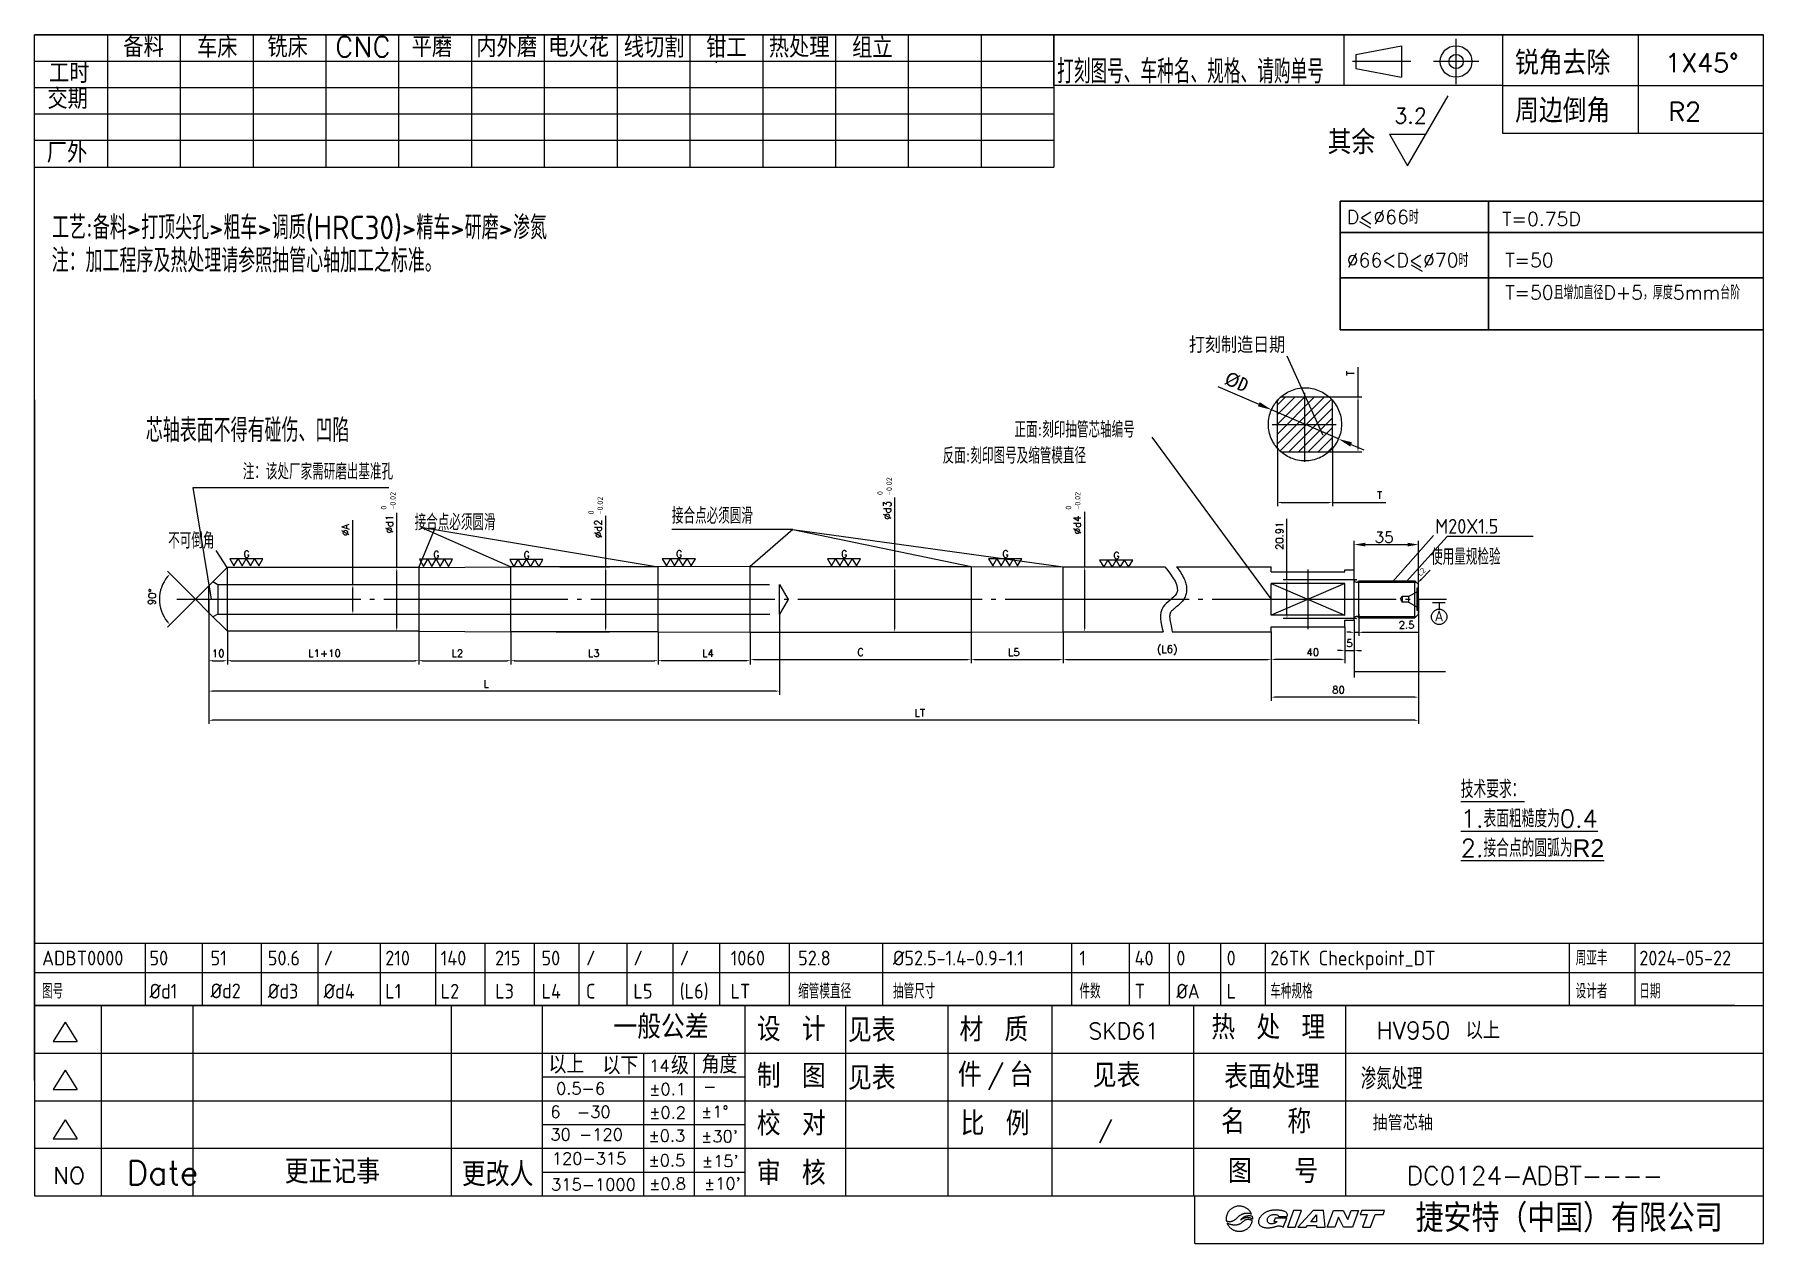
# Model space of a CAD drawing. Extents: x 57978 to 58917, y 4402 to 5058.
import ezdxf
from ezdxf.enums import TextEntityAlignment as Align

# ---------------------------------------------------------------- set-up
doc = ezdxf.new("R2010")
doc.units = 0
doc.header["$LTSCALE"] = 20
doc.header["$MEASUREMENT"] = 0
for name, pattern in [('CENTER', [22.5, 20, -1, 0.5, -1]), ('DASHED', [4, 3, -1]), ('PHANTOM', [25, 20, -1, 1, -1, 1, -1])]:
    doc.linetypes.add(name, pattern=pattern)
doc.layers.get('0').update_dxf_attribs({"linetype": 'CONTINUOUS'})
doc.layers.get('DEFPOINTS').update_dxf_attribs({"linetype": 'CONTINUOUS'})
doc.layers.add('A轮廓线', color=2, linetype='CONTINUOUS', lineweight=30)
for name, color, linetype in [('CEN', 1, 'CENTER'), ('CON', 2, 'CONTINUOUS'), ('DAS', 5, 'DASHED'), ('DIM', 7, 'CONTINUOUS'), ('F', 7, 'CONTINUOUS'), ('TL', 7, 'CONTINUOUS'), ('TXT', 7, 'CONTINUOUS'), ('UTI', 4, 'PHANTOM')]:
    doc.layers.add(name, color=color, linetype=linetype)
doc.layers.add('PHA', color=4, linetype='PHANTOM', plot=False)
doc.styles.add('ACISOTS', font='isocp.shx', dxfattribs={"height": 8, "bigfont": 'gbcbig.shx'})
doc.styles.add('DIMSTYLE2', font='mingliub.ttc')
doc.styles.add('HZ', font='txt.shx', dxfattribs={"bigfont": 'hzfs.shx'})
doc.styles.add('ROMANS', font='romans')
doc.styles.get("Standard").update_dxf_attribs({"font": 'simplex.shx', "height": 8, "bigfont": 'gbcbig.shx'})
doc.styles.add('USER1', font='simplex', dxfattribs={"bigfont": 'dayum'})
doc.dimstyles.get("Standard").update_dxf_attribs({"dimscale": 20, "dimtxt": 0.2, "dimasz": 0.1, "dimexe": 0.1, "dimexo": 0, "dimgap": 0.1, "dimtad": 1, "dimdsep": 46, "dimtxsty": 'STANDARD', "dimcen": 0.1, "dimclrd": 256, "dimclre": 256, "dimclrt": 256, "dimaunit": 1, "dimadec": 0, "dimazin": 0, "dimtfac": 1, "dimtdec": 4, "dimtix": 1, "dimtmove": 0, "dimatfit": 3, "dimfxl": 1, "dimtolj": 1, "dimtzin": 0, "dimarcsym": 0})
doc.dimstyles.new('STANDARD$0', dxfattribs={"dimscale": 0, "dimtxt": 12, "dimasz": 6, "dimexe": 2, "dimexo": 0, "dimgap": 1, "dimtad": 1, "dimdec": 1, "dimrnd": 0.1, "dimzin": 12, "dimdsep": 46, "dimtxsty": 'STANDARD', "dimcen": 0, "dimclrd": 7, "dimclre": 7, "dimclrt": 7, "dimadec": 0, "dimazin": 0, "dimtp": 0.3, "dimtfac": 1, "dimtdec": 1, "dimtmove": 0, "dimatfit": 3, "dimfxl": 1, "dimtolj": 1, "dimtzin": 0, "dimarcsym": 0})

msp = doc.modelspace()

# ---------------------------------------------------------------- texts
at = {"style": 'HZ'}
for p in [(58419.835, 4510.984), (58419.835, 4485.044)]:
    msp.add_text('见表', height=12.9411, dxfattribs=at).set_placement(p)
msp.add_attdef('见表', (58552.807, 4486.38), '1', height=12.941, dxfattribs=at)
at = {"layer": 'CON', "char_height": 7.5, "attachment_point": 1}
for s, insert, width in [('D<%%C66时', (58690.762, 4963.052), 144.17473), ('T=0.75D', (58775.185, 4962), 289.398), ('%%C66<D<Ø70时', (58690.762, 4939.606), 144.17473), ('T=50', (58776.824, 4939.606), 144.17473), ('T=50且增加直径D+5，厚度5mm台阶', (58776.824, 4922.056), 144.17473)]:
    msp.add_mtext(s, dxfattribs=dict(at, insert=insert, width=width))
at = {"layer": 'DIM'}
for s, height, style, p in [('备料', 11.0046, 'HZ', (58026.154, 5046.138)), ('车床', 11.0046, 'HZ', (58066.176, 5045.777)), ('铣床', 11.0046, 'HZ', (58104.391, 5046.107)), ('CNC', 11.0046, 'HZ', (58141.236, 5046.246)), ('平磨', 11.0046, 'HZ', (58182.787, 5046.206)), ('内外磨', 11.0046, 'HZ', (58217.935, 5046.147)), ('电火花', 11.0046, 'HZ', (58256.999, 5046.256)), ('线切割', 11.0046, 'HZ', (58298.037, 5045.895)), ('钳工', 11.0046, 'HZ', (58342.787, 5045.792)), ('热处理', 11.0046, 'HZ', (58376.832, 5045.936)), ('组立', 11.0046, 'HZ', (58422.082, 5045.695)), ('工时', 11.0046, 'HZ', (57985.777, 5032.002)), ('锐角去除', 12.9411, 'HZ', (58782.219, 5036.571)), ('交期', 11.0046, 'HZ', (57984.938, 5018.011)), ('周边倒角', 12.9411, 'HZ', (58782.219, 5010.603)), ('厂外', 11.0046, 'HZ', (57984.594, 4988.759)), ('ADBT0000', 8, 'ACISOTS', (57982.074, 4552.67)), ('50', 8, 'ACISOTS', (58040.388, 4552.67)), ('51', 8, 'ACISOTS', (58073.552, 4552.67)), ('50.6', 8, 'ACISOTS', (58104.668, 4552.67)), ('/', 8, 'ACISOTS', (58134.966, 4552.67)), ('210', 8, 'ACISOTS', (58168.457, 4552.67)), ('140', 8, 'ACISOTS', (58198.554, 4552.67)), ('215', 8, 'ACISOTS', (58228.153, 4552.67)), ('50', 8, 'ACISOTS', (58253.343, 4552.67)), ('/', 8, 'ACISOTS', (58277.507, 4552.67)), ('/', 8, 'ACISOTS', (58303.255, 4552.67)), ('/', 8, 'ACISOTS', (58328.385, 4552.67)), ('1060', 8, 'ACISOTS', (58356.109, 4552.67)), ('52.8', 8, 'ACISOTS', (58392.759, 4552.67)), ('%%C52.5-1.4-0.9-1.1', 8, 'ACISOTS', (58444.256, 4552.67)), ('1', 8, 'ACISOTS', (58545.551, 4552.67)), ('40', 8, 'ACISOTS', (58575.519, 4552.67)), ('0', 8, 'ACISOTS', (58598.208, 4552.67)), ('0', 8, 'ACISOTS', (58625.519, 4552.67)), ('26TK Checkpoint_DT', 8, 'ACISOTS', (58649.205, 4552.67)), ('周亚丰', 8, 'ACISOTS', (58815.161, 4552.67)), ('2024-05-22', 8, 'ACISOTS', (58849.71, 4552.67)), ('图号', 8, 'ACISOTS', (57981.989, 4534.67)), ('%%Cd1', 8, 'ACISOTS', (58040.388, 4534.67)), ('%%Cd2', 8, 'ACISOTS', (58073.552, 4534.84)), ('%%Cd3', 8, 'ACISOTS', (58104.668, 4534.67)), ('%%Cd4', 8, 'ACISOTS', (58134.966, 4534.67)), ('L1', 8, 'ACISOTS', (58168.457, 4534.67)), ('L2', 8, 'ACISOTS', (58198.554, 4534.67)), ('L3', 8, 'ACISOTS', (58228.153, 4534.67)), ('L4', 8, 'ACISOTS', (58253.343, 4534.67)), ('C', 8, 'ACISOTS', (58277.507, 4534.67)), ('L5', 8, 'ACISOTS', (58303.255, 4534.67)), ('(L6)', 8, 'ACISOTS', (58328.385, 4534.67)), ('LT', 8, 'ACISOTS', (58355.977, 4534.67)), ('缩管模直径', 8, 'ACISOTS', (58392.759, 4534.67)), ('抽管尺寸', 8, 'ACISOTS', (58444.256, 4534.67)), ('件数', 8, 'ACISOTS', (58545.551, 4534.67)), ('T', 8, 'ACISOTS', (58575.567, 4534.67)), ('%%CA', 8, 'ACISOTS', (58598.208, 4534.67)), ('L', 8, 'ACISOTS', (58625.519, 4534.67)), ('车种规格', 8, 'ACISOTS', (58649.205, 4534.67)), ('设计者', 8, 'ACISOTS', (58815.094, 4534.67)), ('日期', 8, 'ACISOTS', (58849.71, 4534.67)), ('一般公差', 12.9411, 'HZ', (58292.35, 4512.788)), ('设 计', 12.9411, 'HZ', (58370.31, 4511.526)), ('材 质', 12.9411, 'HZ', (58480.372, 4511.331)), ('热 处 理', 12.9411, 'HZ', (58617.222, 4512.482)), ('HV950 以上', 9.35, 'HZ', (58706.964, 4512.685)), ('以上', 9.7058, 'HZ', (58257.172, 4493.964)), ('以下', 9.7058, 'HZ', (58286.51, 4493.475)), ('14', 6.4705, 'USER1', (58311.857, 4494.941)), ('级', 9.706, 'HZ', (58323.671, 4493.475)), ('角度', 9.7058, 'HZ', (58340.296, 4493.964)), ('制 图', 12.9411, 'HZ', (58370.31, 4486.132)), ('件', 12.941, 'HZ', (58479.512, 4486.761)), ('/', 9.706, 'USER1', (58495.598, 4488.386)), ('台', 12.941, 'HZ', (58507.534, 4486.761)), ('表面处理', 12.9411, 'HZ', (58624.176, 4485.742)), ('渗氮处理', 11.628, 'ACISOTS', (58698.414, 4485.271)), ('0.5-6', 6.4705, 'USER1', (58261.259, 4482.588)), ('%%p0.1', 6.4705, 'USER1', (58311.857, 4482.202)), ('-', 6.471, 'USER1', (58341.212, 4483.746)), ('6  -30', 6.4705, 'USER1', (58258.169, 4469.848)), ('%%p0.2', 6.4705, 'USER1', (58311.857, 4469.565)), ('%%p1%%d', 6.4705, 'USER1', (58340.053, 4469.977)), ('校 对', 12.9411, 'HZ', (58370.31, 4460.25)), ('比 例', 12.9411, 'HZ', (58481.039, 4460.291)), ('名  称', 12.9411, 'HZ', (58622.517, 4461.33)), ('抽管芯轴', 8.208, 'HZ', (58704.793, 4463.025)), ('30 -120', 6.4705, 'USER1', (58258.169, 4457.598)), ('%%p0.3', 6.4705, 'USER1', (58311.471, 4456.929)), ("%%p30'", 6.4705, 'USER1', (58340.053, 4456.569)), ('NO', 9.0587, 'USER1', (57988.187, 4433.994)), ('Date', 12.9411, 'HZ', (58028.075, 4433.537)), ('更正记事', 12.9411, 'HZ', (58113.843, 4434.139)), ('更改人', 12.9411, 'HZ', (58210.092, 4432.699)), ('120-315', 6.4705, 'USER1', (58258.942, 4444.575)), ('%%p0.5', 6.4705, 'USER1', (58311.471, 4443.52)), ("%%p15'", 6.4705, 'USER1', (58340.439, 4443.16)), ('审 核', 12.9411, 'HZ', (58370.31, 4433.391)), ('图  号', 12.9411, 'HZ', (58626.286, 4434.371)), ('315-1000', 6.4705, 'USER1', (58258.556, 4430.394)), ('%%p0.8', 6.4705, 'USER1', (58311.857, 4430.883)), ("%%p10'", 6.4705, 'USER1', (58341.598, 4430.91)), ('捷安特（中国）有限公司', 15.16468, 'HZ', (58728.197, 4407.817))]:
    msp.add_text(s, height=height, dxfattribs=dict(at, style=style)).set_placement(p)
at = {"layer": 'DIM', "style": 'HZ', "width": 0.7}
msp.add_text('打刻图号、车种名、规格、请购单号', height=12.94106, dxfattribs=at).set_placement((58533.423, 5031.86))
at = {"layer": 'DIM'}
for s, p in [('1X45%%d', (58863.742, 5037.978)), ('R2', (58865.461, 5011.468))]:
    msp.add_text(s, height=10.1315, dxfattribs=at).set_placement(p)
at = {"layer": 'DIM', "style": 'ACISOTS'}
msp.add_text('C2', height=3, rotation=45, dxfattribs=at).set_placement((58730.8, 4763.873))
at = {"layer": 'DIM', "insert": (58716.585, 5018.441), "char_height": 8.2872, "width": 20.56974, "attachment_point": 1}
msp.add_mtext('3.2', dxfattribs=at)
at = {"layer": 'DIM'}
for s, insert, char_height, width, attachment_point, style in [('其余', (58680.351, 5006.356), 12.9411, 30.64245, 1, 'HZ'), ('打刻制造日期', (58657.349, 4889.726), 8.721, 62.98234, 6, 'HZ'), ('使用量规检验', (58736.63, 4779.016), 8.721, 77.59877, 1, 'ACISOTS'), ('A', (58738.501, 4745.533), 6, 10.8, 1, 'ACISOTS')]:
    msp.add_mtext(s, dxfattribs=dict(at, insert=insert, char_height=char_height, width=width, attachment_point=attachment_point, style=style))
at = {"layer": 'DIM', "style": 'ACISOTS'}
for s, insert, char_height, attachment_point in [('正面:刻印抽管芯轴编号', (58575.602, 4839.421), 8.721, 9), ('反面:刻印图号及缩管模直径', (58471.243, 4833.978), 8.721, 1), (' 注：该处厂家需研磨出基准孔', (58172.694, 4816.561), 8.721, 9), ('接合点必须圆滑', (58324.21, 4792.593), 8.721, 7), ('接合点必须圆滑', (58184.441, 4789.067), 8.721, 7), ('M20X1.5', (58738.875, 4787.239), 8, 7), ('不可倒角', (58075.67, 4779.012), 8.721, 9)]:
    msp.add_mtext(s, dxfattribs=dict(at, insert=insert, char_height=char_height, attachment_point=attachment_point))
at = {"layer": 'DIM', "char_height": 3, "width": 23.99, "attachment_point": 1, "rotation": 90, "style": 'ACISOTS'}
for insert in [(58435.739, 4808.211), (58166.118, 4800.277), (58278.752, 4797.676), (58538.099, 4800.277)]:
    msp.add_mtext('0\\P-0.02', dxfattribs=dict(at, insert=insert))
at = {"layer": 'DIM', "color": 0, "insert": (58752.723, 4653.223), "char_height": 9.6, "width": 157.06063, "attachment_point": 1}
msp.add_mtext('{\\L技术要求：\\P1.表面粗糙度为0.4\\P2.接合点的圆弧为\\fArial|b0|i0|c0|p32;R2}', dxfattribs=at)
at = {"layer": 'DIM', "style": 'HZ'}
msp.add_attdef('/', (58555.984, 4459.063), '1:1', height=8.25, dxfattribs=at)
at = {"layer": 'TXT'}
for s, height, style, p in [('工艺:备料>打顶尖孔>粗车>调质(HRC30)>精车>研磨>渗氮', 12.8, 'ACISOTS', (57987.455, 4947.196)), ('注：加工程序及热处理请参照抽管心轴加工之标准。', 12.8, 'ACISOTS', (57987.23, 4929.22)), ('芯轴表面不得有碰伤、凹陷', 12.8, 'ACISOTS', (58038.386, 4836.953)), ('SKD61', 8.7516, 'ROMANS', (58550.485, 4512.686))]:
    msp.add_text(s, height=height, dxfattribs=dict(at, style=style)).set_placement(p)
msp.add_text('DC0124-ADBT----', height=9.9, dxfattribs=at).set_placement((58793.022, 4438.419), align=Align.MIDDLE)

# ---------------------------------------------------------------- blocks, each defined once
blk = doc.blocks.new('*D51')
at = {"layer": 'DEFPOINTS', "color": 0, "transparency": 16777216}
for p in [(58729.8, 4781.32), (58694.8, 4751.58), (58729.8, 4751.58)]:
    blk.add_point(p, dxfattribs=at)
at = {"layer": 'DIM', "color": 7, "lineweight": -2, "transparency": 16777216}
for p, q in [((58694.8, 4751.58), (58694.8, 4783.32)), ((58700.8, 4781.32), (58723.8, 4781.32)), ((58729.8, 4751.58), (58729.8, 4783.32))]:
    blk.add_line(p, q, dxfattribs=at)
at = {"layer": 'DIM', "color": 7, "transparency": 16777216}
for points in [[(58700.8, 4782.32), (58700.8, 4780.32), (58694.8, 4781.32)], [(58723.8, 4782.32), (58723.8, 4780.32), (58729.8, 4781.32)]]:
    blk.add_solid(points, dxfattribs=at)
at = {"layer": 'DIM', "color": 7, "transparency": 16777216, "insert": (58711.09, 4785.32), "char_height": 8, "attachment_point": 5}
blk.add_mtext('\\A1;{\\H0.75x;35}', dxfattribs=at)
blk = doc.blocks.new('*D50')
at = {"layer": 'DEFPOINTS', "color": 0, "transparency": 16777216}
for p in [(58653.08, 4833.65), (58683.08, 4833.65), (58683.08, 4804.19)]:
    blk.add_point(p, dxfattribs=at)
at = {"layer": 'DIM', "lineweight": -2, "transparency": 16777216}
for p, q in [((58653.08, 4833.65), (58653.08, 4802.19)), ((58683.08, 4833.65), (58683.08, 4802.19)), ((58655.08, 4804.19), (58681.08, 4804.19)), ((58683.08, 4804.19), (58711.96, 4804.19))]:
    blk.add_line(p, q, dxfattribs=at)
at = {"layer": 'DIM', "transparency": 16777216}
for points in [[(58655.08, 4804.52), (58655.08, 4803.85), (58653.08, 4804.19)], [(58681.08, 4804.52), (58681.08, 4803.85), (58683.08, 4804.19)]]:
    blk.add_solid(points, dxfattribs=at)
at = {"layer": 'DIM', "transparency": 16777216, "insert": (58708.63, 4808.19), "char_height": 4, "attachment_point": 5}
blk.add_mtext('\\A1;{\\A1;T}', dxfattribs=at)
blk = doc.blocks.new('_DOTSMALL')
at = {"color": 0, "linetype": 'ByBlock', "const_width": 0.5}
blk.add_lwpolyline([(-0.0625, 0, 1), (0.0625, 0, 1)], format="xyb", close=True, dxfattribs=at)
blk = doc.blocks.new('*D49')
at = {"layer": 'DEFPOINTS', "color": 0, "transparency": 16777216}
for p in [(58681.08, 4861.64), (58681.08, 4831.64), (58696.9, 4831.64)]:
    blk.add_point(p, dxfattribs=at)
at = {"layer": 'DIM', "lineweight": -2, "transparency": 16777216}
for p, q in [((58696.9, 4861.64), (58696.9, 4877.73)), ((58681.08, 4861.64), (58698.9, 4861.64)), ((58696.9, 4833.64), (58696.9, 4859.64)), ((58681.08, 4831.64), (58698.9, 4831.64))]:
    blk.add_line(p, q, dxfattribs=at)
at = {"layer": 'DIM', "transparency": 16777216}
for points in [[(58696.56, 4859.64), (58697.23, 4859.64), (58696.9, 4861.64)], [(58696.56, 4833.64), (58697.23, 4833.64), (58696.9, 4831.64)]]:
    blk.add_solid(points, dxfattribs=at)
at = {"layer": 'DIM', "transparency": 16777216, "insert": (58692.9, 4874.4), "char_height": 4, "attachment_point": 5, "rotation": 90}
blk.add_mtext('\\A1;{\\A1;T}', dxfattribs=at)
blk = doc.blocks.new('*D48')
at = {"lineweight": -2, "transparency": 16777216}
for p, q in [((58620.74, 4867.26), (58643.01, 4857.56)), ((58686.28, 4838.72), (58649.88, 4854.57)), ((58693.15, 4835.72), (58700.03, 4832.73))]:
    blk.add_line(p, q, dxfattribs=at)
at = {"transparency": 16777216}
for points in [[(58643.51, 4858.71), (58642.51, 4856.42), (58649.88, 4854.57)], [(58693.65, 4836.87), (58692.65, 4834.58), (58686.28, 4838.72)]]:
    blk.add_solid(points, dxfattribs=at)
at = {"layer": 'DEFPOINTS', "color": 0, "transparency": 16777216}
for p in [(58649.88, 4854.57), (58686.28, 4838.72)]:
    blk.add_point(p, dxfattribs=at)
at = {"lineweight": 9, "transparency": 16777216, "insert": (58630.93, 4869.64), "char_height": 7.5, "attachment_point": 5, "rotation": 336.46321, "style": 'DIMSTYLE2'}
blk.add_mtext('\\A1;{\\A1;%%CD}', dxfattribs=at)
blk = doc.blocks.new('*D47')
at = {"layer": 'DEFPOINTS', "color": 0, "transparency": 16777216}
for p in [(58697.3, 4743.57), (58694.8, 4740.18), (58697.3, 4733.65)]:
    blk.add_point(p, dxfattribs=at)
at = {"layer": 'DIM', "lineweight": -2, "transparency": 16777216}
for p, q in [((58697.3, 4743.57), (58697.3, 4731.65)), ((58692.8, 4733.65), (58690.8, 4733.65)), ((58694.8, 4740.18), (58694.8, 4731.65)), ((58694.8, 4733.65), (58697.3, 4733.65)), ((58699.3, 4733.65), (58729.49, 4733.65))]:
    blk.add_line(p, q, dxfattribs=at)
at = {"layer": 'DIM', "transparency": 16777216}
for points in [[(58692.8, 4733.98), (58692.8, 4733.31), (58694.8, 4733.65)], [(58699.3, 4733.98), (58699.3, 4733.31), (58697.3, 4733.65)]]:
    blk.add_solid(points, dxfattribs=at)
at = {"layer": 'DIM', "transparency": 16777216, "insert": (58723.3, 4737.65), "char_height": 4, "attachment_point": 5}
blk.add_mtext('\\A1;2.5', dxfattribs=at)
blk = doc.blocks.new('*D46')
at = {"layer": 'DEFPOINTS', "color": 0, "transparency": 16777216}
for p in [(58696.17, 4762.08), (58658.3, 4741.17), (58696.08, 4741.17)]:
    blk.add_point(p, dxfattribs=at)
at = {"layer": 'DIM', "lineweight": -2, "transparency": 16777216}
for p, q in [((58658.3, 4762.08), (58658.3, 4795.22)), ((58696.17, 4762.08), (58656.3, 4762.08)), ((58658.3, 4743.17), (58658.3, 4760.08)), ((58696.08, 4741.17), (58656.3, 4741.17))]:
    blk.add_line(p, q, dxfattribs=at)
at = {"layer": 'DIM', "transparency": 16777216}
for points in [[(58657.96, 4760.08), (58658.63, 4760.08), (58658.3, 4762.08)], [(58657.96, 4743.17), (58658.63, 4743.17), (58658.3, 4741.17)]]:
    blk.add_solid(points, dxfattribs=at)
at = {"layer": 'DIM', "transparency": 16777216, "insert": (58654.3, 4786.08), "char_height": 4, "attachment_point": 5, "rotation": 90}
blk.add_mtext('\\A1;20.91', dxfattribs=at)
blk = doc.blocks.new('*D45')
at = {"layer": 'DEFPOINTS', "color": 0, "transparency": 16777216}
for p in [(58689.8, 4736.58), (58694.8, 4740.18), (58694.8, 4723.72)]:
    blk.add_point(p, dxfattribs=at)
at = {"layer": 'DIM', "lineweight": -2, "transparency": 16777216}
for p, q in [((58689.8, 4736.58), (58689.8, 4721.72)), ((58694.8, 4740.18), (58694.8, 4721.72)), ((58687.8, 4723.72), (58685.8, 4723.72)), ((58689.8, 4723.72), (58694.8, 4723.72)), ((58696.8, 4723.72), (58698.8, 4723.72))]:
    blk.add_line(p, q, dxfattribs=at)
at = {"layer": 'DIM', "transparency": 16777216}
for points in [[(58687.8, 4724.05), (58687.8, 4723.39), (58689.8, 4723.72)], [(58696.8, 4724.05), (58696.8, 4723.39), (58694.8, 4723.72)]]:
    blk.add_solid(points, dxfattribs=at)
at = {"layer": 'DIM', "transparency": 16777216, "insert": (58692.3, 4727.72), "char_height": 4, "attachment_point": 5}
blk.add_mtext('\\A1;5', dxfattribs=at)
blk = doc.blocks.new('*D44')
at = {"layer": 'DEFPOINTS', "color": 0, "transparency": 16777216}
for p in [(58729.8, 4751.58), (58649.8, 4733.93), (58649.8, 4698.42)]:
    blk.add_point(p, dxfattribs=at)
at = {"layer": 'DIM', "lineweight": -2, "transparency": 16777216}
for p, q in [((58729.8, 4751.58), (58729.8, 4696.42)), ((58649.8, 4733.93), (58649.8, 4696.42)), ((58727.8, 4698.42), (58651.8, 4698.42))]:
    blk.add_line(p, q, dxfattribs=at)
at = {"layer": 'DIM', "transparency": 16777216}
for points in [[(58651.8, 4698.75), (58651.8, 4698.09), (58649.8, 4698.42)], [(58727.8, 4698.75), (58727.8, 4698.09), (58729.8, 4698.42)]]:
    blk.add_solid(points, dxfattribs=at)
at = {"layer": 'DIM', "transparency": 16777216, "insert": (58686.3, 4702.42), "char_height": 4, "attachment_point": 5}
blk.add_mtext('\\A1;80', dxfattribs=at)
blk = doc.blocks.new('*D43')
at = {"layer": 'DEFPOINTS', "color": 0, "transparency": 16777216}
for p in [(58649.8, 4733.93), (58689.8, 4736.58), (58649.8, 4718.83)]:
    blk.add_point(p, dxfattribs=at)
at = {"layer": 'DIM', "lineweight": -2, "transparency": 16777216}
for p, q in [((58649.8, 4733.93), (58649.8, 4716.83)), ((58689.8, 4736.58), (58689.8, 4716.83)), ((58687.8, 4718.83), (58651.8, 4718.83))]:
    blk.add_line(p, q, dxfattribs=at)
at = {"layer": 'DIM', "transparency": 16777216}
for points in [[(58651.8, 4719.16), (58651.8, 4718.49), (58649.8, 4718.83)], [(58687.8, 4719.16), (58687.8, 4718.49), (58689.8, 4718.83)]]:
    blk.add_solid(points, dxfattribs=at)
at = {"layer": 'DIM', "transparency": 16777216, "insert": (58672.31, 4722.83), "char_height": 4, "attachment_point": 5}
blk.add_mtext('\\A1;40', dxfattribs=at)
blk = doc.blocks.new('*D42')
at = {"layer": 'DEFPOINTS', "color": 0, "transparency": 16777216}
for p in [(58547.01, 4769.23), (58544.99, 4733.93), (58548.41, 4733.93)]:
    blk.add_point(p, dxfattribs=at)
at = {"layer": 'DIM', "lineweight": -2, "transparency": 16777216}
for p, q in [((58548.41, 4769.23), (58548.41, 4799.06)), ((58547.01, 4769.23), (58550.41, 4769.23)), ((58548.41, 4735.93), (58548.41, 4767.23)), ((58544.99, 4733.93), (58550.41, 4733.93))]:
    blk.add_line(p, q, dxfattribs=at)
at = {"layer": 'DIM', "transparency": 16777216}
for points in [[(58548.08, 4767.23), (58548.75, 4767.23), (58548.41, 4769.23)], [(58548.08, 4735.93), (58548.75, 4735.93), (58548.41, 4733.93)]]:
    blk.add_solid(points, dxfattribs=at)
at = {"layer": 'DIM', "transparency": 16777216, "insert": (58544.41, 4792.01), "char_height": 4, "attachment_point": 5, "rotation": 90}
blk.add_mtext('\\A1;%%cd4', dxfattribs=at)
blk = doc.blocks.new('DY00021A')
at = {"layer": 'UTI', "color": 7}
for points in [[(1.5, 2.6), (-1.5, 2.6), (0, 0)], [(4.5, 2.6), (1.5, 2.6), (3, 0)], [(7.5, 2.6), (4.5, 2.6), (6, 0)], [(10.5, 2.6), (7.5, 2.6), (9, 0)]]:
    blk.add_lwpolyline(points, close=True, dxfattribs=at)
at = {"layer": 'UTI'}
blk.add_text('G', height=2.5, dxfattribs=at).set_placement((4.61, 4.28), align=Align.MIDDLE)
blk = doc.blocks.new('*D41')
at = {"layer": 'DEFPOINTS', "color": 0, "transparency": 16777216}
for p in [(58434.65, 4769.43), (58445.21, 4769.43), (58436.53, 4733.73)]:
    blk.add_point(p, dxfattribs=at)
at = {"layer": 'DIM', "lineweight": -2, "transparency": 16777216}
for p, q in [((58445.21, 4769.43), (58445.21, 4806.85)), ((58434.65, 4769.43), (58447.21, 4769.43)), ((58445.21, 4735.73), (58445.21, 4767.43)), ((58436.53, 4733.73), (58447.21, 4733.73))]:
    blk.add_line(p, q, dxfattribs=at)
at = {"layer": 'DIM', "transparency": 16777216}
for points in [[(58444.88, 4767.43), (58445.54, 4767.43), (58445.21, 4769.43)], [(58444.88, 4735.73), (58445.54, 4735.73), (58445.21, 4733.73)]]:
    blk.add_solid(points, dxfattribs=at)
at = {"layer": 'DIM', "transparency": 16777216, "insert": (58441.21, 4799.9), "char_height": 4, "attachment_point": 5, "rotation": 90}
blk.add_mtext('\\A1;%%cd3', dxfattribs=at)
blk = doc.blocks.new('*D40')
at = {"layer": 'DEFPOINTS', "color": 0, "transparency": 16777216}
for p in [(58486.68, 4733.73), (58536.69, 4733.43), (58536.69, 4718.83)]:
    blk.add_point(p, dxfattribs=at)
at = {"layer": 'DIM', "lineweight": -2, "transparency": 16777216}
for p, q in [((58486.68, 4733.73), (58486.68, 4716.83)), ((58536.69, 4733.43), (58536.69, 4716.83)), ((58488.68, 4718.83), (58534.69, 4718.83))]:
    blk.add_line(p, q, dxfattribs=at)
at = {"layer": 'DIM', "transparency": 16777216}
for points in [[(58488.68, 4719.16), (58488.68, 4718.49), (58486.68, 4718.83)], [(58534.69, 4719.16), (58534.69, 4718.49), (58536.69, 4718.83)]]:
    blk.add_solid(points, dxfattribs=at)
at = {"layer": 'DIM', "transparency": 16777216, "insert": (58509.95, 4722.83), "char_height": 4, "attachment_point": 5}
blk.add_mtext('\\A1;L5', dxfattribs=at)
blk = doc.blocks.new('*D39')
at = {"layer": 'DEFPOINTS', "color": 0, "transparency": 16777216}
for p in [(58366.69, 4733.73), (58486.68, 4733.73), (58486.68, 4718.83)]:
    blk.add_point(p, dxfattribs=at)
at = {"layer": 'DIM', "lineweight": -2, "transparency": 16777216}
for p, q in [((58366.69, 4733.73), (58366.69, 4716.83)), ((58486.68, 4733.73), (58486.68, 4716.83)), ((58368.69, 4718.83), (58484.68, 4718.83))]:
    blk.add_line(p, q, dxfattribs=at)
at = {"layer": 'DIM', "transparency": 16777216}
for points in [[(58368.69, 4719.16), (58368.69, 4718.49), (58366.69, 4718.83)], [(58484.68, 4719.16), (58484.68, 4718.49), (58486.68, 4718.83)]]:
    blk.add_solid(points, dxfattribs=at)
at = {"layer": 'DIM', "transparency": 16777216, "insert": (58426.68, 4722.83), "char_height": 4, "attachment_point": 5}
blk.add_mtext('\\A1;C', dxfattribs=at)
blk = doc.blocks.new('*D38')
at = {"layer": 'DEFPOINTS', "color": 0, "transparency": 16777216}
for p in [(58263.31, 4769.23), (58288.2, 4769.23), (58261.29, 4733.93)]:
    blk.add_point(p, dxfattribs=at)
at = {"layer": 'DIM', "lineweight": -2, "transparency": 16777216}
for p, q in [((58288.2, 4769.23), (58288.2, 4796.85)), ((58263.31, 4769.23), (58290.2, 4769.23)), ((58288.2, 4735.93), (58288.2, 4767.23)), ((58261.29, 4733.93), (58290.2, 4733.93))]:
    blk.add_line(p, q, dxfattribs=at)
at = {"layer": 'DIM', "transparency": 16777216}
for points in [[(58287.87, 4767.23), (58288.53, 4767.23), (58288.2, 4769.23)], [(58287.87, 4735.93), (58288.53, 4735.93), (58288.2, 4733.93)]]:
    blk.add_solid(points, dxfattribs=at)
at = {"layer": 'DIM', "transparency": 16777216, "insert": (58284.2, 4789.89), "char_height": 4, "attachment_point": 5, "rotation": 90}
blk.add_mtext('\\A1;%%Cd2', dxfattribs=at)
blk = doc.blocks.new('*D37')
at = {"layer": 'DEFPOINTS', "color": 0, "transparency": 16777216}
for p in [(58236.69, 4733.93), (58316.69, 4733.93), (58316.69, 4718.24)]:
    blk.add_point(p, dxfattribs=at)
at = {"layer": 'DIM', "lineweight": -2, "transparency": 16777216}
for p, q in [((58236.69, 4733.93), (58236.69, 4716.24)), ((58316.69, 4733.93), (58316.69, 4716.24)), ((58238.69, 4718.24), (58314.69, 4718.24))]:
    blk.add_line(p, q, dxfattribs=at)
at = {"layer": 'DIM', "transparency": 16777216}
for points in [[(58238.69, 4718.58), (58238.69, 4717.91), (58236.69, 4718.24)], [(58314.69, 4718.58), (58314.69, 4717.91), (58316.69, 4718.24)]]:
    blk.add_solid(points, dxfattribs=at)
at = {"layer": 'DIM', "transparency": 16777216, "insert": (58281.72, 4722.24), "char_height": 4, "attachment_point": 5}
blk.add_mtext('\\A1;L3', dxfattribs=at)
blk = doc.blocks.new('*D36')
at = {"layer": 'DEFPOINTS', "color": 0, "transparency": 16777216}
for p in [(58148.92, 4759.56), (58150.84, 4759.56), (58148.92, 4743.56)]:
    blk.add_point(p, dxfattribs=at)
at = {"layer": 'DIM', "lineweight": -2, "transparency": 16777216}
for p, q in [((58150.84, 4759.56), (58150.84, 4794.61)), ((58148.92, 4759.56), (58152.84, 4759.56)), ((58150.84, 4745.56), (58150.84, 4757.56)), ((58148.92, 4743.56), (58152.84, 4743.56))]:
    blk.add_line(p, q, dxfattribs=at)
at = {"layer": 'DIM', "transparency": 16777216}
for points in [[(58150.51, 4757.56), (58151.18, 4757.56), (58150.84, 4759.56)], [(58150.51, 4745.56), (58151.18, 4745.56), (58150.84, 4743.56)]]:
    blk.add_solid(points, dxfattribs=at)
at = {"layer": 'DIM', "transparency": 16777216, "insert": (58146.84, 4789.28), "char_height": 4, "attachment_point": 5, "rotation": 90}
blk.add_mtext('\\A1;%%CA', dxfattribs=at)
blk = doc.blocks.new('*D35')
at = {"layer": 'DEFPOINTS', "color": 0, "transparency": 16777216}
for p in [(58174.7, 4768.92), (58187.3, 4768.92), (58186.22, 4734.23)]:
    blk.add_point(p, dxfattribs=at)
at = {"layer": 'DIM', "lineweight": -2, "transparency": 16777216}
for p, q in [((58174.7, 4768.92), (58174.7, 4798.55)), ((58187.3, 4768.92), (58172.7, 4768.92)), ((58174.7, 4736.23), (58174.7, 4766.92)), ((58186.22, 4734.23), (58172.7, 4734.23))]:
    blk.add_line(p, q, dxfattribs=at)
at = {"layer": 'DIM', "transparency": 16777216}
for points in [[(58174.37, 4766.92), (58175.03, 4766.92), (58174.7, 4768.92)], [(58174.37, 4736.23), (58175.03, 4736.23), (58174.7, 4734.23)]]:
    blk.add_solid(points, dxfattribs=at)
at = {"layer": 'DIM', "transparency": 16777216, "insert": (58170.7, 4792.46), "char_height": 4, "attachment_point": 5, "rotation": 90}
blk.add_mtext('\\A1;%%Cd1', dxfattribs=at)
blk = doc.blocks.new('*D34')
at = {"layer": 'DEFPOINTS', "color": 0, "transparency": 16777216}
for p in [(58186.69, 4734.23), (58236.69, 4733.93), (58236.69, 4718.24)]:
    blk.add_point(p, dxfattribs=at)
at = {"layer": 'DIM', "lineweight": -2, "transparency": 16777216}
for p, q in [((58186.69, 4734.23), (58186.69, 4716.24)), ((58236.69, 4733.93), (58236.69, 4716.24)), ((58188.69, 4718.24), (58234.69, 4718.24))]:
    blk.add_line(p, q, dxfattribs=at)
at = {"layer": 'DIM', "transparency": 16777216}
for points in [[(58188.69, 4718.58), (58188.69, 4717.91), (58186.69, 4718.24)], [(58234.69, 4718.58), (58234.69, 4717.91), (58236.69, 4718.24)]]:
    blk.add_solid(points, dxfattribs=at)
at = {"layer": 'DIM', "transparency": 16777216, "insert": (58207.61, 4722.24), "char_height": 4, "attachment_point": 5}
blk.add_mtext('\\A1;L2', dxfattribs=at)
blk = doc.blocks.new('*D33')
at = {"layer": 'DEFPOINTS', "color": 0, "transparency": 16777216}
for p in [(58316.69, 4733.93), (58366.69, 4733.73), (58366.69, 4718.25)]:
    blk.add_point(p, dxfattribs=at)
at = {"layer": 'DIM', "lineweight": -2, "transparency": 16777216}
for p, q in [((58316.69, 4733.93), (58316.69, 4716.25)), ((58366.69, 4733.73), (58366.69, 4716.25)), ((58318.69, 4718.25), (58364.69, 4718.25))]:
    blk.add_line(p, q, dxfattribs=at)
at = {"layer": 'DIM', "transparency": 16777216}
for points in [[(58318.69, 4718.58), (58318.69, 4717.91), (58316.69, 4718.25)], [(58364.69, 4718.58), (58364.69, 4717.91), (58366.69, 4718.25)]]:
    blk.add_solid(points, dxfattribs=at)
at = {"layer": 'DIM', "transparency": 16777216, "insert": (58343.8, 4722.25), "char_height": 4, "attachment_point": 5}
blk.add_mtext('\\A1;L4', dxfattribs=at)
blk = doc.blocks.new('*D32')
at = {"layer": 'DEFPOINTS', "color": 0, "transparency": 16777216}
for p in [(58072.68, 4744.23), (58082.68, 4734.23), (58082.68, 4718.23)]:
    blk.add_point(p, dxfattribs=at)
at = {"layer": 'DIM', "lineweight": -2, "transparency": 16777216}
for p, q in [((58072.68, 4744.23), (58072.68, 4716.23)), ((58082.68, 4734.23), (58082.68, 4716.23)), ((58074.68, 4718.23), (58080.68, 4718.23))]:
    blk.add_line(p, q, dxfattribs=at)
at = {"layer": 'DIM', "transparency": 16777216}
for points in [[(58074.68, 4718.56), (58074.68, 4717.89), (58072.68, 4718.23)], [(58080.68, 4718.56), (58080.68, 4717.89), (58082.68, 4718.23)]]:
    blk.add_solid(points, dxfattribs=at)
at = {"layer": 'DIM', "transparency": 16777216, "insert": (58077.68, 4722.23), "char_height": 4, "attachment_point": 5}
blk.add_mtext('\\A1;10', dxfattribs=at)
blk = doc.blocks.new('*D31')
at = {"layer": 'DEFPOINTS', "color": 0, "transparency": 16777216}
for p in [(58082.64, 4768.92), (58072.68, 4758.96), (58046.49, 4746.55), (58072.68, 4744.23), (58082.68, 4734.23)]:
    blk.add_point(p, dxfattribs=at)
at = {"layer": 'DIM', "lineweight": -2, "transparency": 16777216}
for q in [(58050.12, 4766.8), (58050.12, 4736.4)]:
    blk.add_line((58065.32, 4751.6), q, dxfattribs=at)
blk.add_arc((58065.32, 4751.6), 19.5, 140.88039, 219.11961, dxfattribs=at)
at = {"layer": 'DIM', "transparency": 16777216}
for points in [[(58049.94, 4764.12), (58050.44, 4763.67), (58051.53, 4765.38)], [(58050.44, 4739.52), (58049.94, 4739.07), (58051.53, 4737.81)]]:
    blk.add_solid(points, dxfattribs=at)
at = {"layer": 'DIM', "transparency": 16777216, "insert": (58041.86, 4752.89), "char_height": 4, "attachment_point": 5, "rotation": 86.84638}
blk.add_mtext('\\A1;90°', dxfattribs=at)
blk = doc.blocks.new('*D30')
at = {"layer": 'DEFPOINTS', "color": 0, "transparency": 16777216}
for p in [(58082.68, 4734.23), (58186.69, 4734.23), (58186.69, 4718.24)]:
    blk.add_point(p, dxfattribs=at)
at = {"layer": 'DIM', "lineweight": -2, "transparency": 16777216}
for p, q in [((58082.68, 4734.23), (58082.68, 4716.24)), ((58186.69, 4734.23), (58186.69, 4716.24)), ((58084.68, 4718.24), (58184.69, 4718.24))]:
    blk.add_line(p, q, dxfattribs=at)
at = {"layer": 'DIM', "transparency": 16777216}
for points in [[(58084.68, 4718.58), (58084.68, 4717.91), (58082.68, 4718.24)], [(58184.69, 4718.58), (58184.69, 4717.91), (58186.69, 4718.24)]]:
    blk.add_solid(points, dxfattribs=at)
at = {"layer": 'DIM', "transparency": 16777216, "insert": (58135.47, 4722.24), "char_height": 4, "attachment_point": 5}
blk.add_mtext('\\A1;L1+10', dxfattribs=at)
blk = doc.blocks.new('*D29')
at = {"layer": 'DEFPOINTS', "color": 0, "transparency": 16777216}
for p in [(58072.68, 4751.58), (58382.68, 4743.56), (58072.68, 4701.72)]:
    blk.add_point(p, dxfattribs=at)
at = {"layer": 'DIM', "lineweight": -2, "transparency": 16777216}
for p, q in [((58072.68, 4751.58), (58072.68, 4699.72)), ((58382.68, 4743.56), (58382.68, 4699.72)), ((58380.68, 4701.72), (58074.68, 4701.72))]:
    blk.add_line(p, q, dxfattribs=at)
at = {"layer": 'DIM', "transparency": 16777216}
for points in [[(58074.68, 4702.05), (58074.68, 4701.38), (58072.68, 4701.72)], [(58380.68, 4702.05), (58380.68, 4701.38), (58382.68, 4701.72)]]:
    blk.add_solid(points, dxfattribs=at)
at = {"layer": 'DIM', "transparency": 16777216, "insert": (58223.33, 4705.72), "char_height": 4, "attachment_point": 5}
blk.add_mtext('\\A1;L', dxfattribs=at)
blk = doc.blocks.new('*D28')
at = {"layer": 'DEFPOINTS', "color": 0, "transparency": 16777216}
for p in [(58536.69, 4733.43), (58649.8, 4733.43), (58649.8, 4718.83)]:
    blk.add_point(p, dxfattribs=at)
at = {"layer": 'DIM', "lineweight": -2, "transparency": 16777216}
for p, q in [((58536.69, 4733.43), (58536.69, 4716.83)), ((58649.8, 4733.43), (58649.8, 4716.83)), ((58538.69, 4718.83), (58647.8, 4718.83))]:
    blk.add_line(p, q, dxfattribs=at)
at = {"layer": 'DIM', "transparency": 16777216}
for points in [[(58538.69, 4719.16), (58538.69, 4718.49), (58536.69, 4718.83)], [(58647.8, 4719.16), (58647.8, 4718.49), (58649.8, 4718.83)]]:
    blk.add_solid(points, dxfattribs=at)
at = {"layer": 'DIM', "transparency": 16777216, "insert": (58593.24, 4723.87), "char_height": 4, "attachment_point": 5}
blk.add_mtext('\\A1;(L6)', dxfattribs=at)
blk = doc.blocks.new('*D27')
at = {"layer": 'DEFPOINTS', "color": 0, "transparency": 16777216}
for p in [(58729.8, 4743.58), (58072.68, 4741.9), (58072.68, 4685.85)]:
    blk.add_point(p, dxfattribs=at)
at = {"layer": 'DIM', "lineweight": -2, "transparency": 16777216}
for p, q in [((58729.8, 4743.58), (58729.8, 4683.85)), ((58072.68, 4741.9), (58072.68, 4683.85)), ((58727.8, 4685.85), (58074.68, 4685.85))]:
    blk.add_line(p, q, dxfattribs=at)
at = {"layer": 'DIM', "transparency": 16777216}
for points in [[(58074.68, 4686.18), (58074.68, 4685.52), (58072.68, 4685.85)], [(58727.8, 4686.18), (58727.8, 4685.52), (58729.8, 4685.85)]]:
    blk.add_solid(points, dxfattribs=at)
at = {"layer": 'DIM', "transparency": 16777216, "insert": (58458.85, 4689.85), "char_height": 4, "attachment_point": 5}
blk.add_mtext('\\A1;LT', dxfattribs=at)
blk = doc.blocks.new('GIANT')
for p, q in [((231.51, 30.36), (231.43, 30.28)), ((231.59, 30.43), (231.51, 30.36)), ((231.68, 30.5), (231.59, 30.43)), ((231.77, 30.56), (231.68, 30.5)), ((231.87, 30.62), (231.77, 30.56)), ((231.97, 30.68), (231.87, 30.62)), ((232.07, 30.73), (231.97, 30.68)), ((232.17, 30.77), (232.07, 30.73)), ((232.27, 30.81), (232.17, 30.77)), ((232.38, 30.85), (232.27, 30.81)), ((232.49, 30.88), (232.38, 30.85)), ((232.6, 30.91), (232.49, 30.88)), ((232.72, 30.93), (232.6, 30.91)), ((232.83, 30.94), (232.72, 30.93)), ((232.95, 30.95), (232.83, 30.94)), ((233.07, 30.96), (232.95, 30.95)), ((233.18, 30.95), (233.07, 30.96)), ((233.3, 30.95), (233.18, 30.95)), ((233.42, 30.93), (233.3, 30.95)), ((233.53, 30.91), (233.42, 30.93)), ((233.65, 30.89), (233.53, 30.91)), ((233.76, 30.86), (233.65, 30.89)), ((233.87, 30.82), (233.76, 30.86)), ((233.98, 30.78), (233.87, 30.82)), ((234.09, 30.74), (233.98, 30.78)), ((234.19, 30.68), (234.09, 30.74)), ((234.29, 30.63), (234.19, 30.68)), ((234.39, 30.57), (234.29, 30.63)), ((234.49, 30.5), (234.39, 30.57)), ((234.58, 30.43), (234.49, 30.5)), ((234.67, 30.35), (234.58, 30.43)), ((234.75, 30.27), (234.67, 30.35)), ((230.79, 28.9), (230.78, 28.78)), ((230.78, 28.78), (230.78, 28.67)), ((230.78, 28.67), (230.79, 28.56)), ((230.8, 29.01), (230.79, 28.9)), ((230.79, 28.56), (230.8, 28.45)), ((230.82, 29.12), (230.8, 29.01)), ((230.8, 28.45), (230.82, 28.34)), ((230.84, 29.23), (230.82, 29.12)), ((230.82, 28.34), (230.9, 28.32)), ((230.87, 29.33), (230.84, 29.23)), ((230.9, 29.44), (230.87, 29.33)), ((230.94, 29.55), (230.9, 29.44)), ((230.9, 28.32), (230.98, 28.31)), ((231.01, 27.94), (230.93, 27.97)), ((230.93, 27.97), (230.97, 27.88)), ((230.98, 29.65), (230.94, 29.55)), ((230.97, 27.88), (231.01, 27.79)), ((231.03, 29.75), (230.98, 29.65)), ((230.98, 28.31), (231.07, 28.3)), ((231.08, 27.91), (231.01, 27.94)), ((231.01, 27.79), (231.06, 27.7)), ((231.09, 29.84), (231.03, 29.75)), ((231.06, 27.7), (231.11, 27.61)), ((231.07, 28.3), (231.15, 28.29)), ((231.15, 27.88), (231.08, 27.91)), ((231.15, 29.94), (231.09, 29.84)), ((231.11, 27.61), (231.17, 27.53)), ((231.21, 30.03), (231.15, 29.94)), ((231.15, 28.29), (231.23, 28.28)), ((231.23, 27.85), (231.15, 27.88)), ((231.17, 27.53), (231.23, 27.45)), ((231.28, 30.12), (231.21, 30.03)), ((231.23, 28.28), (231.31, 28.28)), ((231.3, 27.81), (231.23, 27.85)), ((231.23, 27.45), (231.29, 27.37)), ((231.35, 30.2), (231.28, 30.12)), ((231.29, 27.37), (231.36, 27.29)), ((231.38, 27.79), (231.3, 27.81)), ((231.31, 28.28), (231.39, 28.28)), ((231.43, 30.28), (231.35, 30.2)), ((231.46, 27.76), (231.38, 27.79)), ((231.39, 28.28), (231.48, 28.28)), ((231.53, 27.73), (231.46, 27.76)), ((231.48, 28.28), (231.56, 28.28)), ((231.61, 27.71), (231.53, 27.73)), ((231.56, 28.28), (231.64, 28.29)), ((231.69, 27.69), (231.61, 27.71)), ((231.64, 28.29), (231.72, 28.31)), ((231.77, 27.67), (231.69, 27.69)), ((231.72, 28.31), (231.8, 28.32)), ((231.85, 27.66), (231.77, 27.67)), ((231.8, 28.32), (231.88, 28.35)), ((231.93, 27.65), (231.85, 27.66)), ((231.88, 28.35), (231.96, 28.37)), ((232.01, 27.64), (231.93, 27.65)), ((231.96, 28.37), (232.03, 28.41)), ((232.09, 27.63), (232.01, 27.64)), ((232.03, 28.41), (232.11, 28.44)), ((232.18, 27.63), (232.09, 27.63)), ((232.11, 28.44), (232.18, 28.49)), ((232.18, 28.49), (232.25, 28.53)), ((232.26, 27.62), (232.18, 27.63)), ((232.25, 28.53), (232.31, 28.58)), ((232.34, 27.62), (232.26, 27.62)), ((232.31, 28.58), (232.37, 28.63)), ((232.42, 27.63), (232.34, 27.62)), ((232.37, 28.63), (232.44, 28.69)), ((232.5, 27.64), (232.42, 27.63)), ((232.44, 28.69), (232.5, 28.74)), ((232.5, 28.74), (232.56, 28.8)), ((232.58, 27.64), (232.5, 27.64)), ((232.56, 28.8), (232.62, 28.86)), ((232.66, 27.66), (232.58, 27.64)), ((232.62, 28.86), (232.68, 28.91)), ((232.74, 27.67), (232.66, 27.66)), ((232.68, 28.91), (232.74, 28.97)), ((232.74, 28.97), (232.8, 29.03)), ((232.82, 27.69), (232.74, 27.67)), ((232.8, 29.03), (232.86, 29.08)), ((232.9, 27.72), (232.82, 27.69)), ((232.86, 29.08), (232.92, 29.13)), ((232.98, 27.74), (232.9, 27.72)), ((232.92, 29.13), (232.98, 29.19)), ((232.98, 29.19), (233.05, 29.24)), ((233.05, 27.77), (232.98, 27.74)), ((233.05, 29.24), (233.11, 29.29)), ((233.13, 27.8), (233.05, 27.77)), ((233.11, 29.29), (233.18, 29.33)), ((233.2, 27.84), (233.13, 27.8)), ((233.18, 29.33), (233.25, 29.38)), ((233.27, 27.88), (233.2, 27.84)), ((233.25, 29.38), (233.32, 29.42)), ((233.34, 27.92), (233.27, 27.88)), ((233.28, 28.48), (233.35, 28.58)), ((233.38, 28.54), (233.28, 28.48)), ((233.32, 29.42), (233.39, 29.46)), ((233.41, 27.97), (233.34, 27.92)), ((233.35, 28.58), (233.43, 28.68)), ((233.48, 28.6), (233.38, 28.54)), ((233.39, 29.46), (233.46, 29.5)), ((233.47, 28.01), (233.41, 27.97)), ((233.43, 28.68), (233.51, 28.77)), ((233.46, 29.5), (233.54, 29.54)), ((233.54, 28.06), (233.47, 28.01)), ((233.59, 28.66), (233.48, 28.6)), ((233.51, 28.77), (233.61, 28.86)), ((233.54, 29.54), (233.61, 29.57)), ((233.6, 28.12), (233.54, 28.06)), ((233.69, 28.72), (233.59, 28.66)), ((233.66, 28.17), (233.6, 28.12)), ((233.61, 29.57), (233.69, 29.6)), ((233.61, 28.86), (233.7, 28.93)), ((233.72, 28.22), (233.66, 28.17)), ((233.69, 29.6), (233.77, 29.63)), ((233.8, 28.77), (233.69, 28.72)), ((233.7, 28.93), (233.8, 29.01)), ((233.78, 28.28), (233.72, 28.22)), ((233.77, 29.63), (233.84, 29.66)), ((233.85, 28.33), (233.78, 28.28)), ((233.8, 29.01), (233.91, 29.07)), ((233.91, 28.82), (233.8, 28.77)), ((233.84, 29.66), (233.92, 29.68)), ((233.91, 28.38), (233.85, 28.33)), ((233.91, 29.07), (234.02, 29.13)), ((234.02, 28.86), (233.91, 28.82)), ((233.97, 28.43), (233.91, 28.38)), ((233.92, 29.68), (234, 29.7)), ((234.04, 28.48), (233.97, 28.43)), ((234, 29.7), (234.08, 29.72)), ((234.02, 29.13), (234.13, 29.18)), ((234.13, 28.9), (234.02, 28.86)), ((234.11, 28.52), (234.04, 28.48)), ((234.08, 29.72), (234.16, 29.73)), ((234.18, 28.56), (234.11, 28.52)), ((234.13, 29.18), (234.25, 29.22)), ((234.25, 28.92), (234.13, 28.9)), ((234.16, 29.73), (234.25, 29.74)), ((234.26, 28.58), (234.18, 28.56)), ((234.25, 29.74), (234.33, 29.75)), ((234.25, 29.22), (234.37, 29.25)), ((234.37, 28.94), (234.25, 28.92)), ((234.34, 28.61), (234.26, 28.58)), ((234.33, 29.75), (234.41, 29.75)), ((234.42, 28.62), (234.34, 28.61)), ((234.37, 29.25), (234.49, 29.28)), ((234.49, 28.95), (234.37, 28.94)), ((234.41, 29.75), (234.49, 29.75)), ((234.5, 28.62), (234.42, 28.62)), ((234.49, 29.75), (234.58, 29.75)), ((234.49, 29.28), (234.62, 29.3)), ((234.61, 28.94), (234.49, 28.95)), ((234.58, 28.62), (234.5, 28.62)), ((234.58, 29.75), (234.66, 29.74)), ((234.66, 28.62), (234.58, 28.62)), ((234.72, 28.93), (234.61, 28.94)), ((234.62, 29.3), (234.74, 29.31)), ((234.66, 29.74), (234.74, 29.73)), ((234.74, 28.61), (234.66, 28.62)), ((234.84, 28.91), (234.72, 28.93)), ((234.74, 29.73), (234.82, 29.72)), ((234.74, 29.31), (234.86, 29.31)), ((234.82, 28.59), (234.74, 28.61)), ((234.83, 30.18), (234.75, 30.27)), ((234.78, 27.26), (234.85, 27.33)), ((234.82, 29.72), (234.9, 29.7)), ((234.9, 28.57), (234.82, 28.59)), ((234.91, 30.1), (234.83, 30.18)), ((234.96, 28.88), (234.84, 28.91)), ((234.85, 27.33), (234.91, 27.41)), ((234.86, 29.31), (234.99, 29.3)), ((234.9, 29.7), (234.98, 29.68)), ((234.98, 28.55), (234.9, 28.57)), ((234.98, 30), (234.91, 30.1)), ((234.91, 27.41), (234.97, 27.49)), ((235.07, 28.84), (234.96, 28.88)), ((234.97, 27.49), (235.03, 27.57)), ((235.05, 29.91), (234.98, 30)), ((234.98, 29.68), (235.06, 29.65)), ((235.06, 28.53), (234.98, 28.55)), ((234.99, 29.3), (235.11, 29.28)), ((235.03, 27.57), (235.08, 27.66)), ((235.11, 29.81), (235.05, 29.91)), ((235.06, 29.65), (235.13, 29.63)), ((235.13, 28.5), (235.06, 28.53)), ((235.18, 28.8), (235.07, 28.84)), ((235.08, 27.66), (235.13, 27.74)), ((235.16, 29.7), (235.11, 29.81)), ((235.11, 29.28), (235.23, 29.24)), ((235.13, 29.63), (235.21, 29.6)), ((235.21, 28.47), (235.13, 28.5)), ((235.13, 27.74), (235.18, 27.83)), ((235.21, 29.6), (235.16, 29.7)), ((235.29, 28.74), (235.18, 28.8)), ((235.18, 27.83), (235.22, 27.93)), ((235.28, 28.44), (235.21, 28.47)), ((235.22, 27.93), (235.26, 28.02)), ((235.23, 29.24), (235.34, 29.19)), ((235.26, 28.02), (235.29, 28.12)), ((235.36, 28.41), (235.28, 28.44)), ((235.39, 28.67), (235.29, 28.74)), ((235.29, 28.12), (235.32, 28.21)), ((235.32, 28.21), (235.34, 28.31)), ((235.34, 29.19), (235.36, 29.09)), ((235.34, 28.31), (235.36, 28.41)), ((235.36, 29.09), (235.37, 28.98)), ((235.37, 28.98), (235.38, 28.88)), ((235.38, 28.88), (235.39, 28.78)), ((235.39, 28.78), (235.39, 28.67)), ((236.46, 28.45), (236.44, 28.33)), ((236.44, 28.33), (236.44, 28.22)), ((236.44, 28.22), (236.44, 28.1)), ((236.44, 28.1), (236.46, 27.98)), ((236.5, 28.56), (236.46, 28.45)), ((236.46, 27.98), (236.5, 27.87)), ((236.54, 28.67), (236.5, 28.56)), ((236.5, 27.87), (236.56, 27.77)), ((236.59, 28.78), (236.54, 28.67)), ((236.56, 27.77), (236.62, 27.67)), ((236.64, 28.88), (236.59, 28.78)), ((236.62, 27.67), (236.7, 27.58)), ((236.7, 28.98), (236.64, 28.88)), ((236.77, 29.08), (236.7, 28.98)), ((236.7, 27.58), (236.79, 27.51)), ((236.85, 29.17), (236.77, 29.08)), ((236.79, 27.51), (236.89, 27.44)), ((236.92, 29.26), (236.85, 29.17)), ((236.89, 27.44), (236.99, 27.38)), ((237, 29.34), (236.92, 29.26)), ((236.99, 27.38), (237.09, 27.33)), ((237.09, 29.42), (237, 29.34)), ((237.18, 29.5), (237.09, 29.42)), ((237.09, 27.33), (237.2, 27.29)), ((237.27, 29.58), (237.18, 29.5)), ((237.36, 29.65), (237.27, 29.58)), ((237.46, 29.71), (237.36, 29.65)), ((237.56, 29.78), (237.46, 29.71)), ((237.66, 29.84), (237.56, 29.78)), ((237.76, 29.89), (237.66, 29.84)), ((237.87, 29.95), (237.76, 29.89)), ((237.97, 30), (237.87, 29.95)), ((238.08, 30.04), (237.97, 30)), ((237.99, 28.53), (238, 28.65)), ((238, 28.41), (237.99, 28.53)), ((238, 28.65), (238.04, 28.77)), ((238.03, 28.29), (238, 28.41)), ((238.08, 28.17), (238.03, 28.29)), ((238.04, 28.77), (238.09, 28.89)), ((238.19, 30.08), (238.08, 30.04)), ((238.16, 28.07), (238.08, 28.17)), ((238.09, 28.89), (238.15, 28.99)), ((238.15, 28.99), (238.23, 29.09)), ((238.25, 27.99), (238.16, 28.07)), ((238.3, 30.12), (238.19, 30.08)), ((238.23, 29.09), (238.32, 29.17)), ((238.35, 27.92), (238.25, 27.99)), ((238.42, 30.15), (238.3, 30.12)), ((238.32, 29.17), (238.42, 29.25)), ((238.47, 27.88), (238.35, 27.92)), ((238.53, 30.18), (238.42, 30.15)), ((238.42, 29.25), (238.52, 29.32)), ((238.59, 27.85), (238.47, 27.88)), ((238.52, 29.32), (238.64, 29.37)), ((238.65, 30.2), (238.53, 30.18)), ((238.71, 27.83), (238.59, 27.85)), ((238.64, 29.37), (238.75, 29.42)), ((238.76, 30.22), (238.65, 30.2)), ((238.84, 27.84), (238.71, 27.83)), ((238.75, 29.42), (238.87, 29.46)), ((238.88, 30.24), (238.76, 30.22)), ((238.96, 27.86), (238.84, 27.84)), ((238.87, 29.46), (238.99, 29.48)), ((238.99, 30.25), (238.88, 30.24)), ((239.08, 27.89), (238.96, 27.86)), ((239.11, 30.26), (238.99, 30.25)), ((238.99, 29.48), (239.11, 29.5)), ((239.2, 27.93), (239.08, 27.89)), ((239.23, 30.27), (239.11, 30.26)), ((239.11, 29.5), (239.24, 29.51)), ((239.4, 28.87), (239.12, 28.24)), ((239.12, 28.24), (239.73, 28.24)), ((239.17, 27.31), (239.29, 27.34)), ((239.31, 27.97), (239.2, 27.93)), ((239.35, 30.27), (239.23, 30.27)), ((239.24, 29.51), (239.36, 29.51)), ((239.29, 27.34), (239.4, 27.37)), ((239.42, 28.03), (239.31, 27.97)), ((239.46, 30.27), (239.35, 30.27)), ((239.36, 29.51), (239.49, 29.49)), ((241.41, 28.87), (239.4, 28.87)), ((239.4, 27.37), (239.51, 27.4)), ((239.53, 28.1), (239.42, 28.03)), ((239.58, 30.27), (239.46, 30.27)), ((239.49, 29.49), (239.61, 29.46)), ((239.51, 27.4), (239.63, 27.44)), ((239.63, 28.17), (239.53, 28.1)), ((239.7, 30.26), (239.58, 30.27)), ((239.61, 29.46), (239.72, 29.42)), ((239.73, 28.24), (239.63, 28.17)), ((239.63, 27.44), (239.74, 27.47)), ((239.82, 30.25), (239.7, 30.26)), ((239.72, 29.42), (239.83, 29.36)), ((239.74, 27.47), (239.85, 27.49)), ((239.93, 30.25), (239.82, 30.25)), ((239.83, 29.36), (239.92, 29.27)), ((239.85, 27.49), (239.97, 27.51)), ((239.92, 29.27), (239.97, 29.16)), ((240.05, 30.23), (239.93, 30.25)), ((239.97, 29.16), (241.47, 29.16)), ((239.97, 27.51), (240.09, 27.51)), ((240.17, 30.22), (240.05, 30.23)), ((240.09, 27.51), (240.2, 27.5)), ((240.28, 30.21), (240.17, 30.22)), ((240.2, 27.5), (240.32, 27.47)), ((240.4, 30.19), (240.28, 30.21)), ((240.32, 27.47), (240.43, 27.44)), ((240.52, 30.17), (240.4, 30.19)), ((240.43, 27.44), (240.54, 27.39)), ((240.63, 30.15), (240.52, 30.17)), ((240.54, 27.39), (240.64, 27.34)), ((240.75, 30.13), (240.63, 30.15)), ((240.64, 27.34), (240.75, 27.29)), ((240.86, 30.1), (240.75, 30.13)), ((240.75, 27.29), (241.41, 28.87)), ((240.97, 30.06), (240.86, 30.1)), ((241.08, 30.02), (240.97, 30.06)), ((241.19, 29.97), (241.08, 30.02)), ((241.28, 29.9), (241.19, 29.97)), ((241.37, 29.82), (241.28, 29.9)), ((241.44, 29.73), (241.37, 29.82)), ((241.49, 29.62), (241.44, 29.73)), ((241.47, 29.16), (241.5, 29.27)), ((241.51, 29.51), (241.49, 29.62)), ((241.5, 29.27), (241.51, 29.39)), ((241.51, 29.39), (241.51, 29.51)), ((242.59, 30.21), (241.52, 27.29)), ((243.97, 30.21), (242.59, 30.21)), ((242.89, 27.29), (243.97, 30.21)), ((246.06, 30.21), (243.34, 27.29)), ((244.83, 27.29), (245.04, 27.54)), ((245.04, 27.54), (246.64, 27.54)), ((245.61, 28.21), (246.64, 29.42)), ((246.64, 28.21), (245.61, 28.21)), ((247.83, 30.21), (246.06, 30.21)), ((246.64, 29.42), (246.64, 28.21)), ((246.64, 27.54), (246.64, 27.29)), ((248.13, 27.29), (247.83, 30.21)), ((248.52, 27.29), (249.6, 30.21)), ((249.6, 30.21), (251.31, 30.21)), ((250.49, 29.01), (249.85, 27.29)), ((251.35, 27.29), (250.49, 29.01)), ((251.31, 30.21), (252.1, 28.61)), ((252.1, 28.61), (252.7, 30.21)), ((252.7, 30.21), (253.99, 30.21)), ((253.99, 30.21), (252.92, 27.29)), ((254.56, 30.21), (254.3, 29.5)), ((254.3, 29.5), (255.52, 29.5)), ((258.57, 30.21), (254.56, 30.21)), ((255.52, 29.5), (254.71, 27.29)), ((256.09, 27.29), (256.91, 29.5)), ((256.91, 29.5), (258.31, 29.5)), ((258.31, 29.5), (258.57, 30.21)), ((231.36, 27.29), (231.43, 27.22)), ((231.43, 27.22), (231.5, 27.15)), ((231.5, 27.15), (231.57, 27.09)), ((231.57, 27.09), (231.65, 27.02)), ((231.65, 27.02), (231.73, 26.96)), ((231.73, 26.96), (231.82, 26.91)), ((231.82, 26.91), (231.9, 26.86)), ((231.9, 26.86), (231.99, 26.81)), ((231.99, 26.81), (232.08, 26.76)), ((232.08, 26.76), (232.18, 26.72)), ((232.18, 26.72), (232.27, 26.69)), ((232.27, 26.69), (232.37, 26.65)), ((232.37, 26.65), (232.46, 26.63)), ((232.46, 26.63), (232.56, 26.6)), ((232.56, 26.6), (232.66, 26.58)), ((232.66, 26.58), (232.76, 26.57)), ((232.76, 26.57), (232.86, 26.55)), ((232.86, 26.55), (232.96, 26.55)), ((232.96, 26.55), (233.06, 26.54)), ((233.06, 26.54), (233.16, 26.54)), ((233.16, 26.54), (233.26, 26.55)), ((233.26, 26.55), (233.36, 26.56)), ((233.36, 26.56), (233.46, 26.57)), ((233.46, 26.57), (233.56, 26.59)), ((233.56, 26.59), (233.66, 26.61)), ((233.66, 26.61), (233.76, 26.64)), ((233.76, 26.64), (233.85, 26.67)), ((233.85, 26.67), (233.95, 26.7)), ((233.95, 26.7), (234.04, 26.74)), ((234.04, 26.74), (234.13, 26.78)), ((234.13, 26.78), (234.22, 26.83)), ((234.22, 26.83), (234.31, 26.88)), ((234.31, 26.88), (234.39, 26.93)), ((234.39, 26.93), (234.48, 26.99)), ((234.48, 26.99), (234.56, 27.05)), ((234.56, 27.05), (234.63, 27.12)), ((234.63, 27.12), (234.71, 27.19)), ((234.71, 27.19), (234.78, 27.26)), ((237.2, 27.29), (237.32, 27.25)), ((237.32, 27.25), (237.43, 27.22)), ((237.43, 27.22), (237.54, 27.2)), ((237.54, 27.2), (237.66, 27.18)), ((237.66, 27.18), (237.78, 27.17)), ((237.78, 27.17), (237.89, 27.16)), ((237.89, 27.16), (238.01, 27.16)), ((238.01, 27.16), (238.13, 27.16)), ((238.13, 27.16), (238.25, 27.16)), ((238.25, 27.16), (238.36, 27.17)), ((238.36, 27.17), (238.48, 27.18)), ((238.48, 27.18), (238.6, 27.2)), ((238.6, 27.2), (238.71, 27.21)), ((238.71, 27.21), (238.83, 27.23)), ((238.83, 27.23), (238.94, 27.26)), ((238.94, 27.26), (239.06, 27.28)), ((239.06, 27.28), (239.17, 27.31)), ((241.52, 27.29), (242.89, 27.29)), ((243.34, 27.29), (244.83, 27.29)), ((246.64, 27.29), (248.13, 27.29)), ((249.85, 27.29), (248.52, 27.29)), ((252.92, 27.29), (251.35, 27.29)), ((254.71, 27.29), (256.09, 27.29))]:
    blk.add_line(p, q)

# ---------------------------------------------------------------- dimensions: what is measured, and where the dimension line sits
at = {"lineweight": 9}
dim = msp.add_diameter_dim_2p(p1=(58686.275, 4838.717), p2=(58649.882, 4854.569), text='{\\A1;%%CD}', dimstyle='STANDARD', override={"dimscale": 2.5, "dimtxt": 3, "dimasz": 3, "dimexe": 2, "dimexo": 1, "dimgap": 1, "dimdec": 0, "dimzin": 8, "dimtxsty": 'DIMSTYLE2', "dimcen": 0, "dimadec": 1, "dimazin": 2, "dimtm": 0.02, "dimtdec": 2, "dimtofl": 1, "dimtzin": 8}, dxfattribs=at)
dim.commit()
dim.dimension.update_dxf_attribs({"geometry": '*D48', "text_midpoint": (58628.436, 4863.91)})
at = {"layer": 'DIM'}
for base, p1, p2, text, picture, middle in [((58696.897, 4831.643), (58681.076, 4861.643), (58681.076, 4831.643), '{\\A1;T}', '*D49', (58696.897, 4874.395)), ((58445.211, 4769.427), (58436.525, 4733.727), (58434.653, 4769.427), '%%cd3', '*D41', (58445.211, 4799.898)), ((58150.843, 4759.559), (58148.922, 4743.559), (58148.922, 4759.559), '%%CA', '*D36', (58150.843, 4789.281)), ((58174.699, 4768.925), (58186.224, 4734.229), (58187.304, 4768.925), '%%Cd1', '*D35', (58174.699, 4792.458)), ((58288.201, 4769.227), (58261.285, 4733.927), (58263.313, 4769.227), '%%Cd2', '*D38', (58288.201, 4789.894)), ((58548.414, 4733.927), (58547.015, 4769.227), (58544.987, 4733.927), '%%cd4', '*D42', (58548.414, 4792.014))]:
    dim = msp.add_linear_dim(base=base, p1=p1, p2=p2, angle=90, text=text, dimstyle='STANDARD$0', override={"dimscale": 20, "dimtxt": 0.2, "dimasz": 0.1, "dimexe": 0.1, "dimgap": 0.1, "dimdec": 2, "dimrnd": 0, "dimzin": 8, "dimcen": 0.1, "dimclrd": 256, "dimclre": 256, "dimclrt": 256, "dimaunit": 1, "dimtp": 0, "dimtdec": 4, "dimtix": 1, "dimldrblk": 'DOTSMALL'}, dxfattribs=at)
    dim.commit()
    dim.dimension.update_dxf_attribs({"geometry": picture, "text_midpoint": middle, "dimtype": 160})
for base, p1, p2, text, override, picture, middle in [((58683.079, 4804.185), (58653.079, 4833.646), (58683.079, 4833.646), '{\\A1;T}', {"dimscale": 20, "dimtxt": 0.2, "dimasz": 0.1, "dimexe": 0.1, "dimgap": 0.1, "dimdec": 2, "dimrnd": 0, "dimzin": 8, "dimcen": 0.1, "dimclrd": 256, "dimclre": 256, "dimclrt": 256, "dimaunit": 1, "dimtp": 0, "dimtdec": 4, "dimtix": 1, "dimldrblk": 'DOTSMALL'}, '*D50', (58708.626, 4804.185)), ((58072.684, 4701.716), (58382.684, 4743.559), (58072.684, 4751.577), 'L', {"dimscale": 20, "dimtxt": 0.2, "dimasz": 0.1, "dimexe": 0.1, "dimgap": 0.1, "dimdec": 2, "dimrnd": 0, "dimzin": 8, "dimcen": 0.1, "dimclrd": 256, "dimclre": 256, "dimclrt": 256, "dimaunit": 1, "dimtp": 0, "dimtdec": 4, "dimtix": 1, "dimldrblk": 'DOTSMALL'}, '*D29', (58223.326, 4701.716)), ((58072.684, 4685.85), (58729.8, 4743.577), (58072.684, 4741.902), 'LT', {"dimscale": 20, "dimtxt": 0.2, "dimasz": 0.1, "dimexe": 0.1, "dimgap": 0.1, "dimdec": 2, "dimrnd": 0, "dimzin": 8, "dimcen": 0.1, "dimclrd": 256, "dimclre": 256, "dimclrt": 256, "dimaunit": 1, "dimtp": 0, "dimtdec": 4, "dimtix": 1, "dimldrblk": 'DOTSMALL'}, '*D27', (58458.851, 4685.85)), ((58186.686, 4718.244), (58082.684, 4734.229), (58186.686, 4734.229), 'L1+10', {"dimscale": 20, "dimtxt": 0.2, "dimasz": 0.1, "dimexe": 0.1, "dimgap": 0.1, "dimtad": 1, "dimdec": 2, "dimlfac": 1, "dimrnd": 0, "dimzin": 8, "dimpost": '<>', "dimcen": 0.1, "dimse1": 0, "dimse2": 0, "dimsd1": 0, "dimsd2": 0, "dimclrd": 256, "dimclre": 256, "dimclrt": 256, "dimaunit": 1, "dimtp": 0, "dimtdec": 4, "dimtix": 1, "dimtofl": 1, "dimldrblk": 'DOTSMALL', "dimtvp": 0.1}, '*D30', (58135.475, 4718.244)), ((58236.686, 4718.244), (58186.686, 4734.229), (58236.686, 4733.927), 'L2', {"dimscale": 20, "dimtxt": 0.2, "dimasz": 0.1, "dimexe": 0.1, "dimgap": 0.1, "dimdec": 2, "dimrnd": 0, "dimzin": 8, "dimcen": 0.1, "dimclrd": 256, "dimclre": 256, "dimclrt": 256, "dimaunit": 1, "dimtp": 0, "dimtdec": 4, "dimtix": 1, "dimldrblk": 'DOTSMALL'}, '*D34', (58207.613, 4718.244)), ((58316.686, 4718.244), (58236.686, 4733.927), (58316.686, 4733.927), 'L3', {"dimscale": 20, "dimtxt": 0.2, "dimasz": 0.1, "dimexe": 0.1, "dimgap": 0.1, "dimdec": 2, "dimrnd": 0, "dimzin": 8, "dimcen": 0.1, "dimclrd": 256, "dimclre": 256, "dimclrt": 256, "dimaunit": 1, "dimtp": 0, "dimtdec": 4, "dimtix": 1, "dimldrblk": 'DOTSMALL'}, '*D37', (58281.718, 4718.244)), ((58366.686, 4718.247), (58316.686, 4733.927), (58366.686, 4733.727), 'L4', {"dimscale": 20, "dimtxt": 0.2, "dimasz": 0.1, "dimexe": 0.1, "dimgap": 0.1, "dimdec": 2, "dimrnd": 0, "dimzin": 8, "dimcen": 0.1, "dimclrd": 256, "dimclre": 256, "dimclrt": 256, "dimaunit": 1, "dimtp": 0, "dimtdec": 4, "dimtix": 1, "dimldrblk": 'DOTSMALL'}, '*D33', (58343.803, 4718.247)), ((58486.683, 4718.827), (58366.686, 4733.727), (58486.683, 4733.727), 'C', {"dimscale": 20, "dimtxt": 0.2, "dimasz": 0.1, "dimexe": 0.1, "dimgap": 0.1, "dimdec": 2, "dimrnd": 0, "dimzin": 8, "dimcen": 0.1, "dimclrd": 256, "dimclre": 256, "dimclrt": 256, "dimaunit": 1, "dimtp": 0, "dimtdec": 4, "dimtix": 1, "dimldrblk": 'DOTSMALL'}, '*D39', (58426.685, 4718.827)), ((58536.687, 4718.827), (58486.683, 4733.727), (58536.687, 4733.427), 'L5', {"dimscale": 20, "dimtxt": 0.2, "dimasz": 0.1, "dimexe": 0.1, "dimgap": 0.1, "dimdec": 2, "dimrnd": 0, "dimzin": 8, "dimcen": 0.1, "dimclrd": 256, "dimclre": 256, "dimclrt": 256, "dimaunit": 1, "dimtp": 0, "dimtdec": 4, "dimtix": 1, "dimldrblk": 'DOTSMALL'}, '*D40', (58509.952, 4718.827)), ((58649.8, 4718.827), (58536.687, 4733.427), (58649.8, 4733.427), '(L6)', {"dimscale": 20, "dimtxt": 0.2, "dimasz": 0.1, "dimexe": 0.1, "dimgap": 0.1, "dimdec": 2, "dimrnd": 0, "dimzin": 8, "dimcen": 0.1, "dimclrd": 256, "dimclre": 256, "dimclrt": 256, "dimaunit": 1, "dimtp": 0, "dimtdec": 4, "dimtix": 1, "dimldrblk": 'DOTSMALL'}, '*D28', (58593.243, 4718.827))]:
    dim = msp.add_linear_dim(base=base, p1=p1, p2=p2, text=text, dimstyle='STANDARD$0', override=override, dxfattribs=at)
    dim.commit()
    dim.dimension.update_dxf_attribs({"geometry": picture, "text_midpoint": middle, "dimtype": 160})
dim = msp.add_linear_dim(base=(58658.296, 4741.167), p1=(58696.167, 4762.077), p2=(58696.077, 4741.167), angle=90, dimstyle='STANDARD$0', override={"dimscale": 20, "dimtxt": 0.2, "dimasz": 0.1, "dimexe": 0.1, "dimgap": 0.1, "dimdec": 2, "dimrnd": 0, "dimzin": 8, "dimcen": 0.1, "dimclrd": 256, "dimclre": 256, "dimclrt": 256, "dimaunit": 1, "dimtp": 0, "dimtdec": 4, "dimtix": 1, "dimldrblk": 'DOTSMALL'}, dxfattribs=at)
dim.commit()
dim.dimension.update_dxf_attribs({"geometry": '*D46', "text_midpoint": (58658.296, 4786.077), "dimtype": 160})
at = {"layer": 'DIM', "color": 0}
dim = msp.add_linear_dim(base=(58729.8, 4781.321), p1=(58694.8, 4751.577), p2=(58729.8, 4751.577), text='{\\H0.75x;<>}', dimstyle='STANDARD$0', override={"dimscale": 1}, dxfattribs=at)
dim.commit()
dim.dimension.update_dxf_attribs({"geometry": '*D51', "text_midpoint": (58711.092, 4781.321), "dimtype": 160})
at = {"layer": 'DIM'}
dim = msp.add_angular_dim_2l(base=(58046.486, 4746.55), line1=((58072.684, 4744.229), (58082.684, 4734.229)), line2=((58072.684, 4758.962), (58082.645, 4768.922)), dimstyle='STANDARD', override={"dimldrblk": 'DOTSMALL'}, dxfattribs=at)
dim.commit()
dim.dimension.update_dxf_attribs({"geometry": '*D31', "text_midpoint": (58045.851, 4752.668), "dimtype": 162})
for base, p1, p2, picture, middle in [((58082.684, 4718.228), (58072.684, 4744.229), (58082.684, 4734.229), '*D32', (58077.684, 4718.228)), ((58649.8, 4698.419), (58729.8, 4751.577), (58649.8, 4733.927), '*D44', (58686.301, 4698.419)), ((58697.3, 4733.646), (58694.8, 4740.177), (58697.3, 4743.573), '*D47', (58723.3, 4733.646)), ((58649.8, 4718.827), (58689.8, 4736.577), (58649.8, 4733.927), '*D43', (58672.309, 4718.827)), ((58694.8, 4723.72), (58689.8, 4736.577), (58694.8, 4740.177), '*D45', (58692.3, 4723.72))]:
    dim = msp.add_linear_dim(base=base, p1=p1, p2=p2, dimstyle='STANDARD$0', override={"dimscale": 20, "dimtxt": 0.2, "dimasz": 0.1, "dimexe": 0.1, "dimgap": 0.1, "dimdec": 2, "dimrnd": 0, "dimzin": 8, "dimcen": 0.1, "dimclrd": 256, "dimclre": 256, "dimclrt": 256, "dimaunit": 1, "dimtp": 0, "dimtdec": 4, "dimtix": 1, "dimldrblk": 'DOTSMALL'}, dxfattribs=at)
    dim.commit()
    dim.dimension.update_dxf_attribs({"geometry": picture, "text_midpoint": middle, "dimtype": 160})

# ---------------------------------------------------------------- hatches: boundary and pattern name
at = {"layer": 'DIM'}
h = msp.add_hatch(dxfattribs=at)
h.set_pattern_fill('ANSI31', color=256, scale=30, style=0)
h.set_pattern_definition([(45, (56924.0054, 4591.922), (-2.6516504, 2.6516504), [])])
h.paths.add_polyline_path([(58668.079, 4861.643), (58655.082, 4861.643, 0.0623571), (58653.079, 4859.64), (58653.079, 4846.643), (58668.079, 4846.643)])
h.paths.add_polyline_path([(58668.079, 4846.643), (58683.079, 4846.643), (58683.079, 4859.64, 0.0623571), (58681.076, 4861.643), (58668.079, 4861.643)])
h.paths.add_polyline_path([(58668.079, 4831.643), (58681.076, 4831.643, 0.0623571), (58683.079, 4833.646), (58683.079, 4846.643), (58668.079, 4846.643)])
h.paths.add_polyline_path([(58653.079, 4833.646, 0.0623571), (58655.082, 4831.643), (58668.079, 4831.643), (58668.079, 4846.643), (58653.079, 4846.643)])

# ---------------------------------------------------------------- linework, layer by layer
msp.add_line((58531.711, 5030.771), (58531.711, 5058.271))
at = {"layer": 'A轮廓线', "color": 7}
for p, q in [((58687.249, 4967.943), (58917.094, 4967.943)), ((58687.249, 4967.943), (58687.249, 4898.022)), ((58767.755, 4967.943), (58767.755, 4898.022)), ((58687.249, 4950.95), (58917.094, 4950.95)), ((58687.249, 4926.158), (58917.094, 4926.158)), ((58687.249, 4898.022), (58917.094, 4898.022))]:
    msp.add_line(p, q, dxfattribs=at)
at = {"layer": 'CEN'}
for p, q in [((58750.196, 5031.494), (58750.196, 5056.056)), ((58725.655, 5043.775), (58693.842, 5043.775)), ((58762.484, 5043.775), (58737.908, 5043.775)), ((58668.079, 4826.344), (58668.079, 4863.796)), ((58650.204, 4846.643), (58685.018, 4846.643))]:
    msp.add_line(p, q, dxfattribs=at)
at = {"layer": 'CEN', "ltscale": 0.25}
for p, q in [((58669.8, 4735.338), (58669.8, 4767.816)), ((58055.155, 4751.577), (58744.91, 4751.577))]:
    msp.add_line(p, q, dxfattribs=at)
at = {"layer": 'CON', "color": 2}
for p, q in [((58917.094, 4427.42), (58917.094, 5058.271)), ((58655.082, 4861.643), (58681.076, 4861.643)), ((58655.082, 4831.643), (58681.076, 4831.643)), ((57977.961, 4427.42), (58211.885, 4427.42)), ((58211.885, 4427.42), (58917.133, 4427.42))]:
    msp.add_line(p, q, dxfattribs=at)
at = {"layer": 'CON'}
for p, q in [((58697.698, 4956.844), (58703.65, 4953.383)), ((58725.818, 4933.294), (58731.732, 4929.934)), ((58653.079, 4833.646), (58653.079, 4859.64)), ((58683.079, 4833.646), (58683.079, 4859.64)), ((58901.542, 4530.949), (57977.961, 4530.949))]:
    msp.add_line(p, q, dxfattribs=at)
at = {"layer": 'CON', "color": 2}
for points in [[(57977.961, 5058.271), (58917.094, 5058.271)], [(57977.961, 4490.165), (57977.961, 5058.271)], [(57977.961, 4809.769), (57977.961, 4427.42)]]:
    msp.add_lwpolyline(points, dxfattribs=at)
at = {"layer": 'CON'}
for centre, start, end in [((58662.079, 4852.643), 127.863646, 142.136354), ((58674.079, 4852.643), 37.863646, 52.136354), ((58662.079, 4840.643), 217.863646, 232.136354), ((58674.079, 4840.643), 307.863646, 322.136354)]:
    msp.add_arc(centre, 11.4, start, end, dxfattribs=at)
at = {"layer": 'DAS'}
for p, q in [((58077.432, 4759.47), (58074.744, 4761.022)), ((58077.432, 4743.559), (58074.744, 4742.007))]:
    msp.add_line(p, q, dxfattribs=at)
at = {"layer": 'DAS', "ltscale": 5}
for p, q in [((58077.278, 4759.559), (58382.684, 4759.559)), ((58077.432, 4759.47), (58077.432, 4743.559)), ((58382.684, 4759.559), (58387.302, 4751.559)), ((58382.684, 4743.559), (58382.684, 4759.559)), ((58077.432, 4743.559), (58382.684, 4743.559)), ((58387.302, 4751.559), (58382.684, 4743.559))]:
    msp.add_line(p, q, dxfattribs=at)
at = {"layer": 'DAS', "ltscale": 0.25}
for p, q in [((58719.933, 4751.577), (58720.799, 4753.076)), ((58720.799, 4753.076), (58720.799, 4750.078)), ((58724.4, 4753.076), (58720.799, 4753.076)), ((58724.4, 4753.076), (58728.8, 4755.576)), ((58724.4, 4753.076), (58724.4, 4750.078)), ((58729.8, 4757.576), (58728.8, 4757.576)), ((58728.8, 4757.576), (58728.8, 4745.578)), ((58719.933, 4751.577), (58720.799, 4750.078)), ((58724.4, 4750.078), (58720.799, 4750.078)), ((58724.4, 4750.078), (58728.8, 4747.578)), ((58729.8, 4745.578), (58728.8, 4745.578))]:
    msp.add_line(p, q, dxfattribs=at)
at = {"layer": 'DIM', "color": 0}
for p, q in [((58917.133, 5058.271), (57977.961, 5058.271)), ((57977.961, 4860.029), (57977.961, 4427.42)), ((58917.133, 4427.42), (58917.133, 4860.029)), ((58594.5, 4531.354), (58594.5, 4564.603)), ((58607.612, 4530.909), (58607.612, 4427.42)), ((57977.961, 4427.42), (58917.133, 4427.42)), ((58608.311, 4401.629), (58608.311, 4427.42))]:
    msp.add_line(p, q, dxfattribs=at)
at = {"layer": 'DIM'}
for p, q in [((58017.515, 5058.271), (58017.515, 4986.279)), ((58057.068, 5058.271), (58057.068, 4986.279)), ((58057.068, 5058.271), (58057.068, 4986.279)), ((58096.622, 5058.271), (58096.622, 4986.279)), ((58136.176, 5058.271), (58136.176, 4986.279)), ((58175.729, 5058.271), (58175.729, 4986.279)), ((58175.729, 5058.271), (58175.729, 4986.279)), ((58215.283, 5058.271), (58215.283, 4986.279)), ((58254.836, 5058.271), (58254.836, 4986.279)), ((58294.39, 5058.271), (58294.39, 4986.279)), ((58333.943, 5058.271), (58333.943, 4986.279)), ((58373.497, 5058.271), (58373.497, 4986.279)), ((58413.05, 5058.271), (58413.05, 4986.279)), ((58452.604, 5058.271), (58452.604, 4986.279)), ((58492.158, 5058.271), (58492.158, 4986.279)), ((58531.711, 5058.271), (58531.711, 4986.279)), ((58689.137, 5058.271), (58689.137, 5030.771)), ((58775.459, 5058.271), (58775.459, 5030.771)), ((58849.192, 5030.771), (58849.192, 5058.271)), ((57977.961, 5043.973), (58531.711, 5043.973)), ((58695.642, 5047.66), (58720.488, 5052.356)), ((58695.642, 5047.66), (58695.642, 5039.89)), ((58720.488, 5052.356), (58720.488, 5035.194)), ((58695.642, 5039.89), (58720.488, 5035.194)), ((57977.961, 5029.676), (58531.711, 5029.676)), ((58689.137, 5030.771), (58531.711, 5030.771)), ((58775.459, 5030.771), (58689.137, 5030.771)), ((58723.837, 4987.087), (58745.839, 5025.197)), ((58775.459, 5032.302), (58775.459, 5004.802)), ((58775.459, 5030.771), (58917.133, 5030.771)), ((58849.192, 5004.802), (58849.192, 5032.302)), ((57977.961, 5015.378), (58531.711, 5015.378)), ((58775.459, 5006.334), (58775.459, 5004.802)), ((58849.192, 5004.802), (58849.192, 5006.334)), ((57977.961, 5001.081), (58531.711, 5001.081)), ((58713.947, 5004.215), (58733.726, 5004.215)), ((58713.947, 5004.215), (58723.837, 4987.087)), ((58775.459, 5004.802), (58917.133, 5004.802)), ((58775.459, 5004.802), (58917.133, 5004.802)), ((57977.961, 4986.279), (58531.711, 4986.279)), ((58064.17, 4812.37), (58170.346, 4812.37)), ((58187.806, 4790.843), (58236.686, 4769.227)), ((58187.806, 4790.843), (58316.686, 4769.227)), ((58389.844, 4789.467), (58324.081, 4789.467)), ((58389.844, 4789.467), (58366.686, 4769.427)), ((58389.844, 4789.467), (58536.687, 4769.227)), ((58389.844, 4789.467), (58486.683, 4769.427)), ((58745.357, 4785.668), (58723.123, 4761.118)), ((58792.054, 4785.668), (58745.357, 4785.668)), ((58072.684, 4758.962), (58082.645, 4768.922)), ((58082.684, 4734.229), (58082.684, 4768.925)), ((58186.686, 4768.925), (58082.684, 4768.925)), ((58186.686, 4768.925), (58236.686, 4769.227)), ((58186.686, 4768.925), (58186.686, 4734.229)), ((58236.686, 4733.927), (58236.686, 4769.227)), ((58316.686, 4769.227), (58236.686, 4769.227)), ((58366.286, 4769.427), (58316.686, 4769.227)), ((58316.686, 4733.927), (58316.686, 4769.227)), ((58366.286, 4769.427), (58486.683, 4769.427)), ((58366.686, 4733.727), (58366.686, 4769.427)), ((58486.683, 4769.427), (58486.683, 4733.727)), ((58486.683, 4769.427), (58536.687, 4769.227)), ((58536.687, 4733.927), (58536.687, 4769.227)), ((58536.687, 4769.227), (58592.038, 4769.227)), ((58598.35, 4769.227), (58649.8, 4769.227)), ((58649.8, 4766.577), (58649.8, 4769.227)), ((58649.8, 4766.577), (58689.8, 4766.577)), ((58689.8, 4767.577), (58694.8, 4767.577)), ((58689.8, 4766.577), (58689.8, 4767.577)), ((58694.8, 4740.177), (58694.8, 4767.577)), ((58731.218, 4762.401), (58736.168, 4767.351)), ((58065.317, 4751.595), (58072.684, 4758.962)), ((58072.684, 4744.229), (58072.684, 4758.962)), ((58649.8, 4742.917), (58649.8, 4760.237)), ((58689.8, 4760.237), (58649.8, 4760.237)), ((58689.8, 4742.917), (58689.8, 4760.237)), ((58697.3, 4761.577), (58727.8, 4761.577)), ((58697.3, 4741.577), (58697.3, 4761.577)), ((58727.8, 4761.577), (58729.8, 4759.577)), ((58727.8, 4741.577), (58727.8, 4761.577)), ((58729.8, 4743.577), (58729.8, 4759.577)), ((58065.317, 4751.595), (58072.684, 4744.229)), ((58072.684, 4744.229), (58082.684, 4734.229)), ((58689.8, 4742.917), (58649.8, 4742.917)), ((58727.8, 4741.577), (58729.8, 4743.577)), ((58737.437, 4749.875), (58744.156, 4749.875)), ((58740.984, 4749.875), (58740.984, 4746.277)), ((58186.686, 4734.229), (58082.684, 4734.229)), ((58186.686, 4734.229), (58236.686, 4733.927)), ((58316.686, 4733.927), (58236.686, 4733.927)), ((58316.686, 4733.927), (58366.686, 4733.727)), ((58366.686, 4733.727), (58486.683, 4733.727)), ((58486.683, 4733.727), (58536.687, 4733.927)), ((58536.687, 4733.927), (58591.005, 4733.927)), ((58595.856, 4733.927), (58649.8, 4733.927)), ((58649.8, 4733.927), (58649.8, 4736.577)), ((58649.8, 4736.577), (58689.8, 4736.577)), ((58689.8, 4736.577), (58689.8, 4740.177)), ((58689.8, 4740.177), (58694.8, 4740.177)), ((58694.8, 4740.177), (58694.8, 4709.03)), ((58697.222, 4741.577), (58727.8, 4741.577)), ((58917.133, 4564.603), (57977.961, 4564.603)), ((58037.971, 4564.603), (58037.971, 4530.949)), ((58068.962, 4564.603), (58068.962, 4530.949)), ((58101.075, 4564.603), (58101.075, 4530.949)), ((58131.86, 4564.603), (58131.86, 4530.949)), ((58165.731, 4564.603), (58165.731, 4530.618)), ((58195.696, 4564.603), (58195.696, 4530.949)), ((58222.628, 4564.603), (58222.628, 4530.949)), ((58249.321, 4564.603), (58249.321, 4530.949)), ((58273.562, 4564.603), (58273.562, 4530.949)), ((58299.624, 4564.603), (58299.624, 4530.949)), ((58324.67, 4564.603), (58324.67, 4530.949)), ((58349.946, 4564.603), (58349.946, 4530.949)), ((58387.801, 4564.603), (58387.801, 4530.949)), ((58438.528, 4564.603), (58438.528, 4530.949)), ((58541.187, 4564.603), (58541.187, 4530.949)), ((58572.508, 4564.603), (58572.508, 4530.949)), ((58622.196, 4564.603), (58622.196, 4530.949)), ((58646.469, 4564.603), (58646.469, 4530.949)), ((58811.64, 4564.603), (58811.64, 4530.949)), ((58847.289, 4564.603), (58847.289, 4530.949)), ((57977.961, 4530.949), (58905.075, 4530.949)), ((57977.961, 4530.949), (58258.289, 4530.949)), ((58014.346, 4427.42), (58014.346, 4530.949)), ((58064.158, 4427.42), (58064.158, 4530.949)), ((58204.401, 4427.42), (58204.401, 4530.949)), ((58253.937, 4427.42), (58253.937, 4530.949)), ((58258.289, 4530.949), (58917.133, 4530.949)), ((58363.936, 4427.42), (58363.936, 4530.949)), ((58418.655, 4427.42), (58418.655, 4530.949)), ((58424.553, 4530.909), (58704.881, 4530.909)), ((58474.199, 4427.42), (58474.199, 4530.949)), ((58530.799, 4427.42), (58530.799, 4530.949)), ((58690.236, 4427.42), (58690.236, 4530.949)), ((57994.599, 4521.799), (57988.102, 4511.31)), ((57994.599, 4521.799), (58001.095, 4511.31)), ((57988.102, 4511.31), (58001.095, 4511.31)), ((57977.961, 4505.066), (58917.133, 4505.066)), ((58308.936, 4427.42), (58308.936, 4505.066)), ((58336.436, 4427.42), (58336.436, 4505.066)), ((57994.599, 4495.827), (57988.102, 4485.338)), ((57994.599, 4495.827), (58001.095, 4485.338)), ((58253.937, 4492.125), (58363.936, 4492.125)), ((57988.102, 4485.338), (58001.095, 4485.338)), ((57977.961, 4479.184), (58917.133, 4479.184)), ((57994.599, 4468.856), (57988.102, 4458.367)), ((57994.599, 4468.856), (58001.095, 4458.367)), ((58253.937, 4466.243), (58363.936, 4466.243)), ((57977.961, 4453.302), (58917.133, 4453.302)), ((57988.102, 4458.367), (58001.095, 4458.367)), ((58253.937, 4440.361), (58363.936, 4440.361)), ((58917.094, 4401.629), (58917.094, 4427.42)), ((58608.311, 4401.629), (58917.094, 4401.629))]:
    msp.add_line(p, q, dxfattribs=at)
for centre, radius in [((58750.196, 5043.775), 8.581), ((58750.196, 5043.775), 3.885), ((58740.984, 4742.059), 4.218)]:
    msp.add_circle(centre, radius, dxfattribs=at)
for centre, start, end in [((58696.077, 4762.077), 180, 336.421822), ((58696.077, 4741.077), 23.578178, 180)]:
    msp.add_arc(centre, 1.25, start, end, dxfattribs=at)
for points, knots in [([(58592.038, 4769.227), (58596.198, 4763.909), (58603.044, 4755.156), (58587.601, 4747.574), (58589.77, 4738.877), (58591.005, 4733.927)], [0, 0, 0, 0, 15.8305236, 26.0529387, 39.5592948, 39.5592948, 39.5592948, 39.5592948]), ([(58598.35, 4769.227), (58598.56, 4768.946), (58598.769, 4768.662), (58599.707, 4767.37), (58600.413, 4766.34), (58601.705, 4764.203), (58602.295, 4763.096), (58603.094, 4761.108), (58603.365, 4760.272), (58603.739, 4758.49), (58603.841, 4757.54), (58603.766, 4755.784), (58603.648, 4754.998), (58603.304, 4753.799), (58603.152, 4753.379), (58602.778, 4752.533), (58602.546, 4752.104), (58602.06, 4751.328), (58601.804, 4750.975), (58600.974, 4749.935), (58600.386, 4749.348), (58599.243, 4748.297), (58598.686, 4747.834), (58597.642, 4746.976), (58597.155, 4746.582), (58596.303, 4745.856), (58595.939, 4745.523), (58595.514, 4745.085), (58595.391, 4744.946), (58595.23, 4744.747), (58595.177, 4744.676), (58595.053, 4744.496), (58594.987, 4744.38), (58594.866, 4744.12), (58594.812, 4743.977), (58594.688, 4743.545), (58594.628, 4743.217), (58594.57, 4742.415), (58594.572, 4741.942), (58594.653, 4740.874), (58594.731, 4740.279), (58595.018, 4738.618), (58595.278, 4737.483), (58595.665, 4735.904), (58595.76, 4735.524), (58595.856, 4733.927)], [2.9788209, 2.9788209, 2.9788209, 2.9788209, 3.7757465, 3.7757465, 6.5910574, 6.5910574, 9.4063684, 9.4063684, 11.2854537, 11.2854537, 13.1645391, 13.1645391, 14.6018658, 14.6018658, 15.3857873, 15.3857873, 16.2213291, 16.2213291, 17.0568709, 17.0568709, 18.8874407, 18.8874407, 20.7180106, 20.7180106, 22.5485804, 22.5485804, 24.3791503, 24.3791503, 25.3615535, 25.3615535, 26.0239362, 26.0239362, 27.3487016, 27.3487016, 28.673467, 28.673467, 30.8140194, 30.8140194, 32.9545718, 32.9545718, 35.0951242, 35.0951242, 38.5046117, 38.5046117, 39.5592948, 39.5592948, 39.5592948, 39.5592948])]:
    msp.add_open_spline(points, degree=3, knots=knots, dxfattribs=at)
msp.add_solid([(58731.571, 4762.048), (58730.864, 4762.755), (58729.097, 4760.28)], dxfattribs=at)
at = {"layer": 'F'}
msp.add_line((58348.164, 5043.973), (58348.164, 5043), dxfattribs=at)
at = {"layer": 'PHA'}
msp.add_circle((58668.079, 4846.643), 19.848, dxfattribs=at)
at = {"layer": 'TL'}
for p, q in [((58649.8, 4760.237), (58689.8, 4742.917)), ((58689.8, 4760.237), (58649.8, 4742.917)), ((58697.3, 4760.827), (58728.55, 4760.827)), ((58697.3, 4742.327), (58728.55, 4742.327)), ((58917.133, 4548.603), (57977.961, 4548.603))]:
    msp.add_line(p, q, dxfattribs=at)
at = {"layer": 'TXT'}
for p, q in [((58695.987, 4762.077), (58696.167, 4762.077)), ((58696.077, 4761.987), (58696.077, 4762.167)), ((58695.987, 4741.077), (58696.167, 4741.077)), ((58696.077, 4740.987), (58696.077, 4741.167))]:
    msp.add_line(p, q, dxfattribs=at)

# ---------------------------------------------------------------- block references
at = {"xscale": 3.094928072490032, "yscale": 3.094928072490032, "zscale": 3.094928072486557}
msp.add_blockref('GIANT', (57911.054, 4326.077), dxfattribs=at)
at = {"layer": 'DIM', "xscale": 1.5, "yscale": 1.5, "zscale": 1.5}
for p in [(58086.222, 4769.706), (58189.308, 4769.43), (58238.397, 4769.294), (58321.169, 4769.726), (58410.887, 4769.726), (58498.486, 4769.726), (58558.765, 4768.98)]:
    msp.add_blockref('DY00021A', p, dxfattribs=at)

msp.set_redraw_order([(e.dxf.handle, doc.entitydb.next_handle()) for e in msp.query("TEXT MTEXT ATTDEF DIMENSION ARC_DIMENSION")])  # texts and dimensions are drawn at this point

# ---------------------------------------------------------------- leaders
at = {"layer": 'DIM'}
for points, override in [([(58677.82, 4840.902), (58658.349, 4883.726)], {"dimgap": 1, "dimtad": 1, "dimldrblk": 'DOTSMALL'}), ([(58649.8, 4751.875), (58584.999, 4839.64)], {"dimgap": 1, "dimtad": 1, "dimtxsty": 'ACISOTS', "dimldrblk": 'DOTSMALL'}), ([(58074.066, 4751.595), (58064.17, 4812.37)], {"dimgap": 2, "dimtad": 1, "dimtxsty": 'ACISOTS'}), ([(58186.686, 4768.925), (58195.806, 4790.843)], {"dimgap": 1, "dimtad": 1, "dimtxsty": 'ACISOTS', "dimldrblk": 'DOTSMALL'}), ([(58715.851, 4761.264), (58737.875, 4786.239)], {"dimgap": 1, "dimtad": 1, "dimtxsty": 'ACISOTS', "dimldrblk": 'DOTSMALL'}), ([(58082.645, 4768.922), (58076.67, 4778.012)], {"dimgap": 1, "dimtad": 1, "dimtxsty": 'ACISOTS', "dimldrblk": 'DOTSMALL'}), ([(58694.8, 4712.313), (58744.355, 4712.313)], {"dimgap": 1, "dimtad": 0, "dimtxsty": 'ACISOTS'})]:
    msp.add_leader(points, dimstyle='STANDARD', override=override, dxfattribs=at)

doc.saveas('drawing.dxf')
